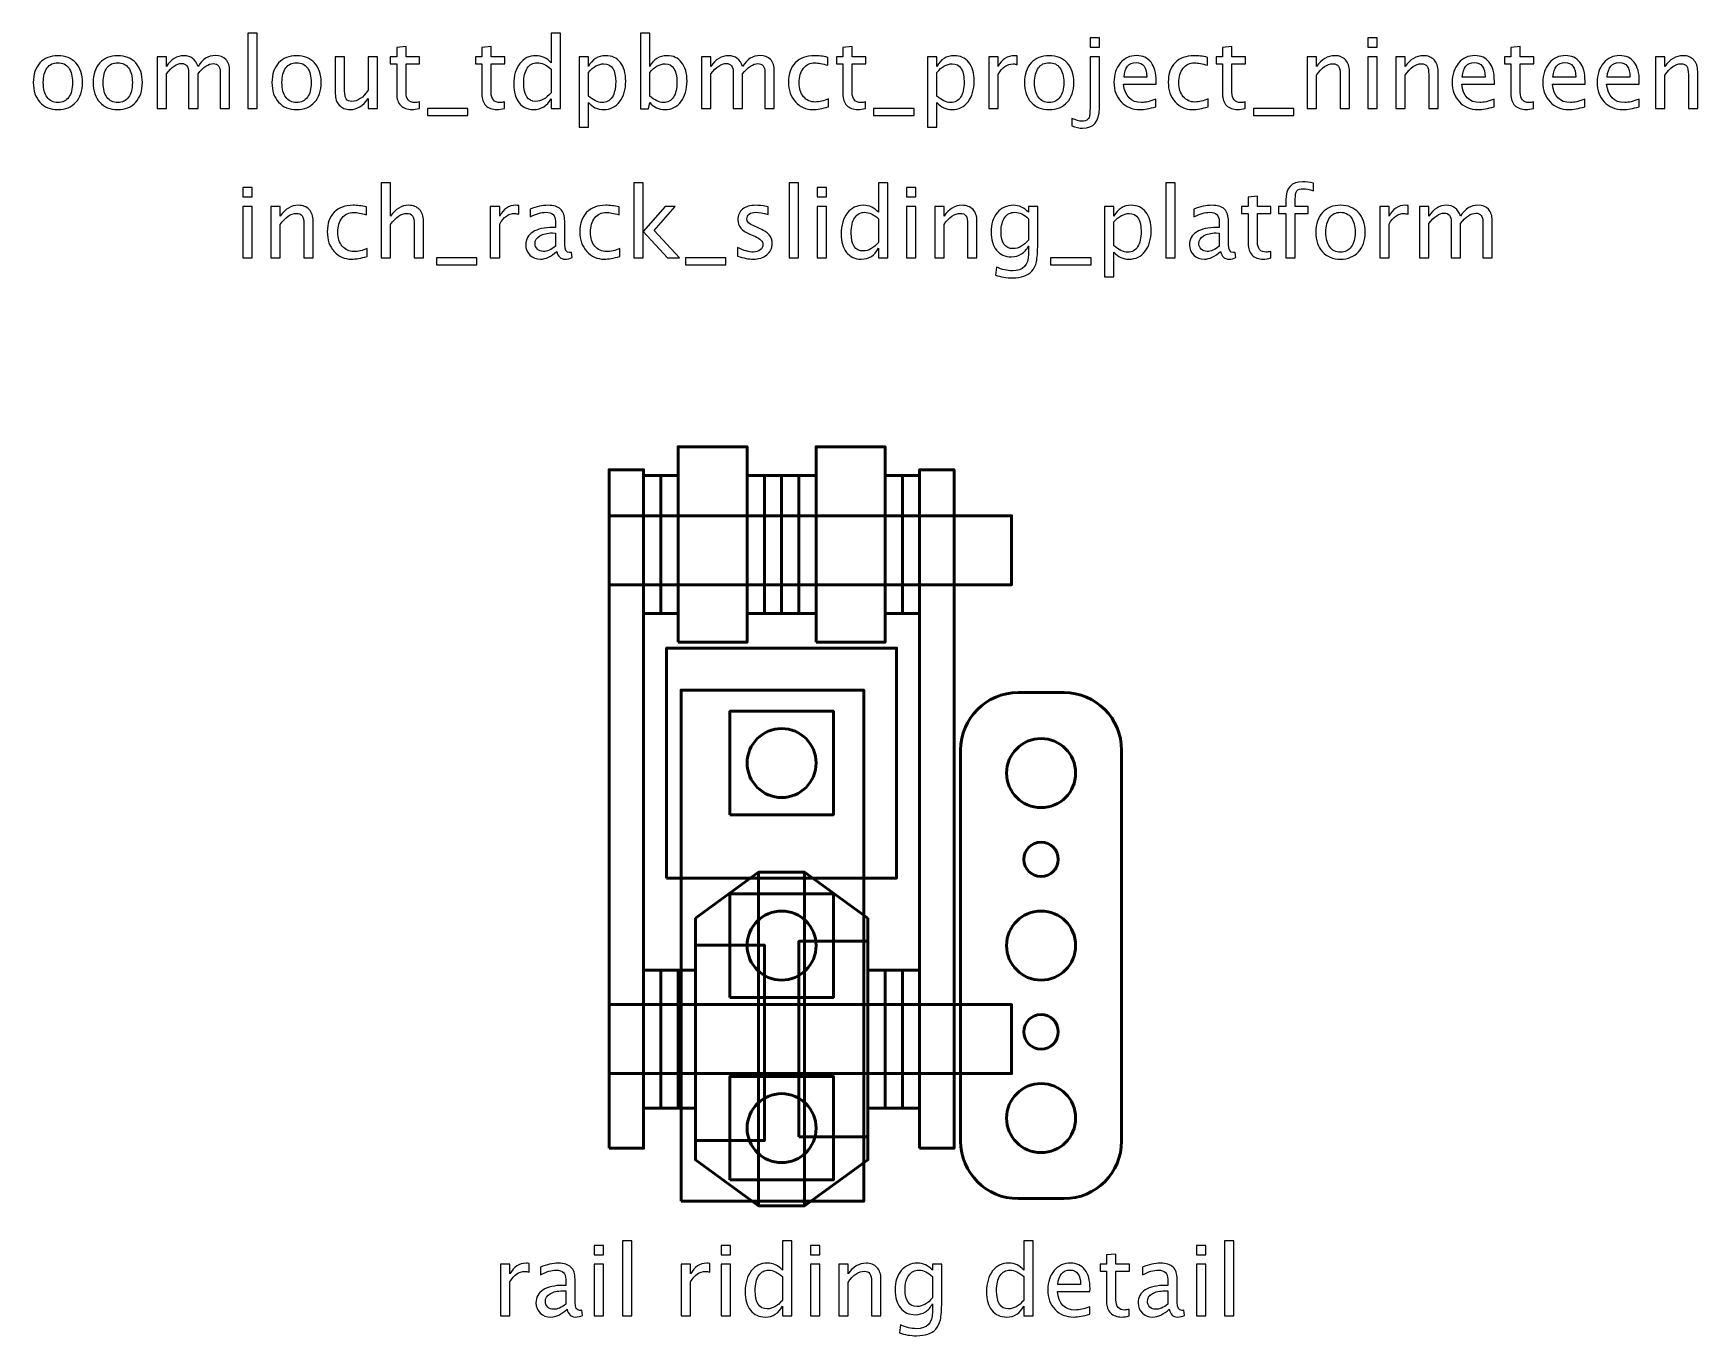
# Model space of a CAD drawing. Header units: centimetres. Extents: x -7.3 to 7.2, y -4.9 to 6.4.
import ezdxf

# ---------------------------------------------------------------- set-up
doc = ezdxf.new("R2010")
doc.units = ezdxf.units.CM
doc.header["$MEASUREMENT"] = 0
doc.layers.add('Layer 1', color=7, linetype='Continuous')

msp = doc.modelspace()

# ---------------------------------------------------------------- linework, layer by layer
at = {"layer": 'Layer 1', "color": 1, "lineweight": 53}
for points in [[(-1.65599, 1.1375), (-1.05599, 1.1375), (-1.05599, 2.8375), (-1.65599, 2.8375), (-1.65599, 1.1375)], [(-0.45599, 1.1375), (0.14401, 1.1375), (0.14401, 2.8375), (-0.45599, 2.8375), (-0.45599, 1.1375)], [(-1.50601, -3.19568), (-0.90601, -3.19568), (-0.90601, -1.49568), (-1.50601, -1.49568), (-1.50601, -3.19568)], [(-0.60601, -3.16262), (-0.00601, -3.16262), (-0.00601, -1.46262), (-0.60601, -1.46262), (-0.60601, -3.16262)]]:
    msp.add_lwpolyline(points, close=True, dxfattribs=at)
at = {"layer": 'Layer 1', "color": 30, "lineweight": 53}
for points in [[(-2.25599, -3.26249), (-1.95599, -3.26249), (-1.95599, 2.63751), (-2.25599, 2.63751), (-2.25599, -3.26249)], [(0.44401, -3.26249), (0.74401, -3.26249), (0.74401, 2.63751), (0.44401, 2.63751), (0.44401, -3.26249)]]:
    msp.add_lwpolyline(points, close=True, dxfattribs=at)
at = {"layer": 'Layer 1', "color": 202, "lineweight": 53}
for points in [[(-1.95599, 1.3875), (-1.80599, 1.3875), (-1.80599, 2.5875), (-1.95599, 2.5875), (-1.95599, 1.3875)], [(-1.80599, 1.3875), (-1.65599, 1.3875), (-1.65599, 2.5875), (-1.80599, 2.5875), (-1.80599, 1.3875)], [(-1.05599, 1.3875), (-0.90599, 1.3875), (-0.90599, 2.5875), (-1.05599, 2.5875), (-1.05599, 1.3875)], [(-0.90599, 1.3875), (-0.75599, 1.3875), (-0.75599, 2.5875), (-0.90599, 2.5875), (-0.90599, 1.3875)], [(-0.75599, 1.3875), (-0.60599, 1.3875), (-0.60599, 2.5875), (-0.75599, 2.5875), (-0.75599, 1.3875)], [(-0.60599, 1.3875), (-0.45599, 1.3875), (-0.45599, 2.5875), (-0.60599, 2.5875), (-0.60599, 1.3875)], [(0.14401, 1.3875), (0.29401, 1.3875), (0.29401, 2.5875), (0.14401, 2.5875), (0.14401, 1.3875)], [(0.29401, 1.3875), (0.44401, 1.3875), (0.44401, 2.5875), (0.29401, 2.5875), (0.29401, 1.3875)], [(-1.95599, -2.91249), (-1.80599, -2.91249), (-1.80599, -1.71249), (-1.95599, -1.71249), (-1.95599, -2.91249)], [(-1.80599, -2.91249), (-1.65599, -2.91249), (-1.65599, -1.71249), (-1.80599, -1.71249), (-1.80599, -2.91249)], [(-1.65599, -2.91249), (-1.50599, -2.91249), (-1.50599, -1.71249), (-1.65599, -1.71249), (-1.65599, -2.91249)], [(-0.00599, -2.91249), (0.14401, -2.91249), (0.14401, -1.71249), (-0.00599, -1.71249), (-0.00599, -2.91249)], [(0.14401, -2.91249), (0.29401, -2.91249), (0.29401, -1.71249), (0.14401, -1.71249), (0.14401, -2.91249)], [(0.29401, -2.91249), (0.44401, -2.91249), (0.44401, -1.71249), (0.29401, -1.71249), (0.29401, -2.91249)]]:
    msp.add_lwpolyline(points, close=True, dxfattribs=at)
at = {"layer": 'Layer 1', "color": 4, "lineweight": 53}
msp.add_lwpolyline([(-1.756, -0.9125), (0.244, -0.9125), (0.244, 1.0875), (-1.756, 1.0875), (-1.756, -0.9125)], close=True, dxfattribs=at)
at = {"layer": 'Layer 1', "lineweight": 53}
for points in [[(-1.63001, -3.7225), (-0.04251, -3.7225), (-0.04251, 0.7225), (-1.63001, 0.7225), (-1.63001, -3.7225)], [(-1.206, -0.3625), (-0.306, -0.3625), (-0.306, 0.5375), (-1.206, 0.5375), (-1.206, -0.3625)], [(-0.95601, -3.76262), (-0.55601, -3.76262), (-0.55601, -0.86262), (-0.95601, -0.86262), (-0.95601, -3.76262)], [(-1.206, -1.95), (-0.306, -1.95), (-0.306, -1.05), (-1.206, -1.05), (-1.206, -1.95)], [(-1.206, -3.5375), (-0.306, -3.5375), (-0.306, -2.6375), (-1.206, -2.6375), (-1.206, -3.5375)]]:
    msp.add_lwpolyline(points, close=True, dxfattribs=at)
for centre in [(-0.756, 0.0875), (-0.756, -1.5), (-0.756, -3.0875)]:
    msp.add_ellipse(centre, major_axis=(0, 0.3), ratio=1, dxfattribs=at)
at = {"layer": 'Layer 1', "color": 30, "lineweight": 53}
for centre, major_axis in [((1.50001, -0.00001), (0, 0.30001)), ((1.5, -0.75), (0, 0.15)), ((1.50001, -1.50001), (0, 0.30001)), ((1.5, -2.25), (0, 0.15)), ((1.50001, -3.00001), (0, 0.30001))]:
    msp.add_ellipse(centre, major_axis=major_axis, ratio=1, dxfattribs=at)
at = {"layer": 'Layer 1'}
for points, knots in [([(-5.39697, 5.78031), (-5.39697, 5.78031), (-5.39697, 6.43309), (-5.39697, 6.43309), (-5.39697, 6.43309), (-5.39697, 6.43309), (-5.31569, 6.43309), (-5.31569, 6.43309), (-5.31569, 6.43309), (-5.31569, 6.43309), (-5.31569, 5.78031), (-5.31569, 5.78031), (-5.31569, 5.78031), (-5.31569, 5.78031), (-5.39697, 5.78031), (-5.39697, 5.78031)], [0, 0, 0, 0, 0.2, 0.2, 0.2, 0.2, 0.4, 0.4, 0.4, 0.4, 0.6, 0.6, 0.6, 0.6, 1, 1, 1, 1]), ([(-2.76129, 5.78031), (-2.76129, 5.78031), (-2.76129, 5.86455), (-2.76129, 5.86455), (-2.76129, 5.86455), (-2.79445, 5.80162), (-2.8444, 5.77015), (-2.91115, 5.77015), (-2.91115, 5.77015), (-2.96533, 5.77015), (-3.00795, 5.78976), (-3.03899, 5.82913), (-3.03899, 5.82913), (-3.07004, 5.8685), (-3.08556, 5.92227), (-3.08556, 5.99043), (-3.08556, 5.99043), (-3.08556, 6.06493), (-3.06792, 6.1249), (-3.03278, 6.17034), (-3.03278, 6.17034), (-2.99751, 6.21564), (-2.95122, 6.23836), (-2.89379, 6.23836), (-2.89379, 6.23836), (-2.84059, 6.23836), (-2.79628, 6.21804), (-2.76129, 6.17726), (-2.76129, 6.17726), (-2.76129, 6.17726), (-2.76129, 6.43309), (-2.76129, 6.43309), (-2.76129, 6.43309), (-2.76129, 6.43309), (-2.68, 6.43309), (-2.68, 6.43309), (-2.68, 6.43309), (-2.68, 6.43309), (-2.68, 5.78031), (-2.68, 5.78031), (-2.68, 5.78031), (-2.68, 5.78031), (-2.76129, 5.78031), (-2.76129, 5.78031)], [0, 0, 0, 0, 0.08333333, 0.08333333, 0.08333333, 0.08333333, 0.16666667, 0.16666667, 0.16666667, 0.16666667, 0.25, 0.25, 0.25, 0.25, 0.33333333, 0.33333333, 0.33333333, 0.33333333, 0.41666667, 0.41666667, 0.41666667, 0.41666667, 0.5, 0.5, 0.5, 0.5, 0.58333333, 0.58333333, 0.58333333, 0.58333333, 0.66666667, 0.66666667, 0.66666667, 0.66666667, 0.75, 0.75, 0.75, 0.75, 0.83333333, 0.83333333, 0.83333333, 0.83333333, 1, 1, 1, 1]), ([(-1.98432, 5.77523), (-1.98432, 5.77523), (-1.98432, 6.43309), (-1.98432, 6.43309), (-1.98432, 6.43309), (-1.98432, 6.43309), (-1.90304, 6.43309), (-1.90304, 6.43309), (-1.90304, 6.43309), (-1.90304, 6.43309), (-1.90304, 6.14424), (-1.90304, 6.14424), (-1.90304, 6.14424), (-1.86974, 6.20703), (-1.81964, 6.23836), (-1.7529, 6.23836), (-1.7529, 6.23836), (-1.69885, 6.23836), (-1.65638, 6.21874), (-1.62533, 6.17937), (-1.62533, 6.17937), (-1.59429, 6.14), (-1.57876, 6.08624), (-1.57876, 6.01808), (-1.57876, 6.01808), (-1.57876, 5.94386), (-1.5964, 5.88389), (-1.63154, 5.83845), (-1.63154, 5.83845), (-1.66668, 5.79287), (-1.71296, 5.77015), (-1.77025, 5.77015), (-1.77025, 5.77015), (-1.82345, 5.77015), (-1.86776, 5.79047), (-1.90304, 5.83125), (-1.90304, 5.83125), (-1.90304, 5.83125), (-1.91292, 5.77523), (-1.91292, 5.77523), (-1.91292, 5.77523), (-1.91292, 5.77523), (-1.98432, 5.77523), (-1.98432, 5.77523)], [0, 0, 0, 0, 0.08333333, 0.08333333, 0.08333333, 0.08333333, 0.16666667, 0.16666667, 0.16666667, 0.16666667, 0.25, 0.25, 0.25, 0.25, 0.33333333, 0.33333333, 0.33333333, 0.33333333, 0.41666667, 0.41666667, 0.41666667, 0.41666667, 0.5, 0.5, 0.5, 0.5, 0.58333333, 0.58333333, 0.58333333, 0.58333333, 0.66666667, 0.66666667, 0.66666667, 0.66666667, 0.75, 0.75, 0.75, 0.75, 0.83333333, 0.83333333, 0.83333333, 0.83333333, 1, 1, 1, 1]), ([(1.92562, 6.31117), (1.92562, 6.31117), (1.92562, 6.39245), (1.92562, 6.39245), (1.92562, 6.39245), (1.92562, 6.39245), (2.0069, 6.39245), (2.0069, 6.39245), (2.0069, 6.39245), (2.0069, 6.39245), (2.0069, 6.31117), (2.0069, 6.31117), (2.0069, 6.31117), (2.0069, 6.31117), (1.92562, 6.31117), (1.92562, 6.31117)], [0, 0, 0, 0, 0.2, 0.2, 0.2, 0.2, 0.4, 0.4, 0.4, 0.4, 0.6, 0.6, 0.6, 0.6, 1, 1, 1, 1]), ([(4.34047, 6.31117), (4.34047, 6.31117), (4.34047, 6.39245), (4.34047, 6.39245), (4.34047, 6.39245), (4.34047, 6.39245), (4.42175, 6.39245), (4.42175, 6.39245), (4.42175, 6.39245), (4.42175, 6.39245), (4.42175, 6.31117), (4.42175, 6.31117), (4.42175, 6.31117), (4.42175, 6.31117), (4.34047, 6.31117), (4.34047, 6.31117)], [0, 0, 0, 0, 0.2, 0.2, 0.2, 0.2, 0.4, 0.4, 0.4, 0.4, 0.6, 0.6, 0.6, 0.6, 1, 1, 1, 1]), ([(-7.04911, 5.77015), (-7.11501, 5.77015), (-7.16722, 5.79118), (-7.20561, 5.83323), (-7.20561, 5.83323), (-7.24413, 5.87528), (-7.26332, 5.93243), (-7.26332, 6.00454), (-7.26332, 6.00454), (-7.26332, 6.0765), (-7.24413, 6.13351), (-7.20561, 6.17542), (-7.20561, 6.17542), (-7.16722, 6.21733), (-7.11501, 6.23836), (-7.04911, 6.23836), (-7.04911, 6.23836), (-6.98321, 6.23836), (-6.931, 6.21733), (-6.89262, 6.17542), (-6.89262, 6.17542), (-6.8541, 6.13351), (-6.8349, 6.0765), (-6.8349, 6.00454), (-6.8349, 6.00454), (-6.8349, 5.93243), (-6.8541, 5.87528), (-6.89262, 5.83323), (-6.89262, 5.83323), (-6.931, 5.79118), (-6.98321, 5.77015), (-7.04911, 5.77015)], [0, 0, 0, 0, 0.11111111, 0.11111111, 0.11111111, 0.11111111, 0.22222222, 0.22222222, 0.22222222, 0.22222222, 0.33333333, 0.33333333, 0.33333333, 0.33333333, 0.44444444, 0.44444444, 0.44444444, 0.44444444, 0.55555556, 0.55555556, 0.55555556, 0.55555556, 0.66666667, 0.66666667, 0.66666667, 0.66666667, 0.77777778, 0.77777778, 0.77777778, 0.77777778, 1, 1, 1, 1]), ([(-6.52897, 5.77015), (-6.59487, 5.77015), (-6.64708, 5.79118), (-6.68547, 5.83323), (-6.68547, 5.83323), (-6.72399, 5.87528), (-6.74318, 5.93243), (-6.74318, 6.00454), (-6.74318, 6.00454), (-6.74318, 6.0765), (-6.72399, 6.13351), (-6.68547, 6.17542), (-6.68547, 6.17542), (-6.64708, 6.21733), (-6.59487, 6.23836), (-6.52897, 6.23836), (-6.52897, 6.23836), (-6.46307, 6.23836), (-6.41086, 6.21733), (-6.37248, 6.17542), (-6.37248, 6.17542), (-6.33396, 6.13351), (-6.31476, 6.0765), (-6.31476, 6.00454), (-6.31476, 6.00454), (-6.31476, 5.93243), (-6.33396, 5.87528), (-6.37248, 5.83323), (-6.37248, 5.83323), (-6.41086, 5.79118), (-6.46307, 5.77015), (-6.52897, 5.77015)], [0, 0, 0, 0, 0.11111111, 0.11111111, 0.11111111, 0.11111111, 0.22222222, 0.22222222, 0.22222222, 0.22222222, 0.33333333, 0.33333333, 0.33333333, 0.33333333, 0.44444444, 0.44444444, 0.44444444, 0.44444444, 0.55555556, 0.55555556, 0.55555556, 0.55555556, 0.66666667, 0.66666667, 0.66666667, 0.66666667, 0.77777778, 0.77777778, 0.77777778, 0.77777778, 1, 1, 1, 1]), ([(-6.18748, 5.78031), (-6.18748, 5.78031), (-6.18748, 6.22905), (-6.18748, 6.22905), (-6.18748, 6.22905), (-6.18748, 6.22905), (-6.1062, 6.22905), (-6.1062, 6.22905), (-6.1062, 6.22905), (-6.1062, 6.22905), (-6.1062, 6.14424), (-6.1062, 6.14424), (-6.1062, 6.14424), (-6.06655, 6.20703), (-6.01575, 6.23836), (-5.95352, 6.23836), (-5.95352, 6.23836), (-5.89354, 6.23836), (-5.85276, 6.20703), (-5.83103, 6.14424), (-5.83103, 6.14424), (-5.79251, 6.2076), (-5.74227, 6.23921), (-5.68061, 6.23921), (-5.68061, 6.23921), (-5.64124, 6.23921), (-5.61062, 6.22763), (-5.58874, 6.20435), (-5.58874, 6.20435), (-5.56687, 6.18107), (-5.55586, 6.14847), (-5.55586, 6.10656), (-5.55586, 6.10656), (-5.55586, 6.10656), (-5.55586, 5.78031), (-5.55586, 5.78031), (-5.55586, 5.78031), (-5.55586, 5.78031), (-5.63714, 5.78031), (-5.63714, 5.78031), (-5.63714, 5.78031), (-5.63714, 5.78031), (-5.63714, 6.09315), (-5.63714, 6.09315), (-5.63714, 6.09315), (-5.63714, 6.14424), (-5.65746, 6.16978), (-5.6981, 6.16978), (-5.6981, 6.16978), (-5.7403, 6.16978), (-5.78461, 6.14), (-5.83103, 6.08031), (-5.83103, 6.08031), (-5.83103, 6.08031), (-5.83103, 5.78031), (-5.83103, 5.78031), (-5.83103, 5.78031), (-5.83103, 5.78031), (-5.91231, 5.78031), (-5.91231, 5.78031), (-5.91231, 5.78031), (-5.91231, 5.78031), (-5.91231, 6.09344), (-5.91231, 6.09344), (-5.91231, 6.09344), (-5.91231, 6.14494), (-5.93291, 6.17062), (-5.97426, 6.17062), (-5.97426, 6.17062), (-6.01532, 6.17062), (-6.05935, 6.14071), (-6.1062, 6.08074), (-6.1062, 6.08074), (-6.1062, 6.08074), (-6.1062, 5.78031), (-6.1062, 5.78031), (-6.1062, 5.78031), (-6.1062, 5.78031), (-6.18748, 5.78031), (-6.18748, 5.78031)], [0, 0, 0, 0, 0.04761905, 0.04761905, 0.04761905, 0.04761905, 0.0952381, 0.0952381, 0.0952381, 0.0952381, 0.14285714, 0.14285714, 0.14285714, 0.14285714, 0.19047619, 0.19047619, 0.19047619, 0.19047619, 0.23809524, 0.23809524, 0.23809524, 0.23809524, 0.28571429, 0.28571429, 0.28571429, 0.28571429, 0.33333333, 0.33333333, 0.33333333, 0.33333333, 0.38095238, 0.38095238, 0.38095238, 0.38095238, 0.42857143, 0.42857143, 0.42857143, 0.42857143, 0.47619048, 0.47619048, 0.47619048, 0.47619048, 0.52380952, 0.52380952, 0.52380952, 0.52380952, 0.57142857, 0.57142857, 0.57142857, 0.57142857, 0.61904762, 0.61904762, 0.61904762, 0.61904762, 0.66666667, 0.66666667, 0.66666667, 0.66666667, 0.71428571, 0.71428571, 0.71428571, 0.71428571, 0.76190476, 0.76190476, 0.76190476, 0.76190476, 0.80952381, 0.80952381, 0.80952381, 0.80952381, 0.85714286, 0.85714286, 0.85714286, 0.85714286, 0.9047619, 0.9047619, 0.9047619, 0.9047619, 1, 1, 1, 1]), ([(-4.97363, 5.77015), (-5.03953, 5.77015), (-5.09174, 5.79118), (-5.13013, 5.83323), (-5.13013, 5.83323), (-5.16865, 5.87528), (-5.18784, 5.93243), (-5.18784, 6.00454), (-5.18784, 6.00454), (-5.18784, 6.0765), (-5.16865, 6.13351), (-5.13013, 6.17542), (-5.13013, 6.17542), (-5.09174, 6.21733), (-5.03953, 6.23836), (-4.97363, 6.23836), (-4.97363, 6.23836), (-4.90773, 6.23836), (-4.85552, 6.21733), (-4.81714, 6.17542), (-4.81714, 6.17542), (-4.77862, 6.13351), (-4.75942, 6.0765), (-4.75942, 6.00454), (-4.75942, 6.00454), (-4.75942, 5.93243), (-4.77862, 5.87528), (-4.81714, 5.83323), (-4.81714, 5.83323), (-4.85552, 5.79118), (-4.90773, 5.77015), (-4.97363, 5.77015)], [0, 0, 0, 0, 0.11111111, 0.11111111, 0.11111111, 0.11111111, 0.22222222, 0.22222222, 0.22222222, 0.22222222, 0.33333333, 0.33333333, 0.33333333, 0.33333333, 0.44444444, 0.44444444, 0.44444444, 0.44444444, 0.55555556, 0.55555556, 0.55555556, 0.55555556, 0.66666667, 0.66666667, 0.66666667, 0.66666667, 0.77777778, 0.77777778, 0.77777778, 0.77777778, 1, 1, 1, 1]), ([(-4.35105, 5.78031), (-4.35105, 5.78031), (-4.35105, 5.86469), (-4.35105, 5.86469), (-4.35105, 5.86469), (-4.39437, 5.80162), (-4.447, 5.77015), (-4.50881, 5.77015), (-4.50881, 5.77015), (-4.54804, 5.77015), (-4.57922, 5.78243), (-4.60237, 5.80712), (-4.60237, 5.80712), (-4.62565, 5.83182), (-4.63722, 5.86498), (-4.63722, 5.90689), (-4.63722, 5.90689), (-4.63722, 5.90689), (-4.63722, 6.22905), (-4.63722, 6.22905), (-4.63722, 6.22905), (-4.63722, 6.22905), (-4.55594, 6.22905), (-4.55594, 6.22905), (-4.55594, 6.22905), (-4.55594, 6.22905), (-4.55594, 5.93342), (-4.55594, 5.93342), (-4.55594, 5.93342), (-4.55594, 5.89969), (-4.551, 5.87584), (-4.54126, 5.86173), (-4.54126, 5.86173), (-4.53139, 5.84748), (-4.51502, 5.84042), (-4.49202, 5.84042), (-4.49202, 5.84042), (-4.44234, 5.84042), (-4.39521, 5.87302), (-4.35105, 5.93836), (-4.35105, 5.93836), (-4.35105, 5.93836), (-4.35105, 6.22905), (-4.35105, 6.22905), (-4.35105, 6.22905), (-4.35105, 6.22905), (-4.26976, 6.22905), (-4.26976, 6.22905), (-4.26976, 6.22905), (-4.26976, 6.22905), (-4.26976, 5.78031), (-4.26976, 5.78031), (-4.26976, 5.78031), (-4.26976, 5.78031), (-4.35105, 5.78031), (-4.35105, 5.78031)], [0, 0, 0, 0, 0.06666667, 0.06666667, 0.06666667, 0.06666667, 0.13333333, 0.13333333, 0.13333333, 0.13333333, 0.2, 0.2, 0.2, 0.2, 0.26666667, 0.26666667, 0.26666667, 0.26666667, 0.33333333, 0.33333333, 0.33333333, 0.33333333, 0.4, 0.4, 0.4, 0.4, 0.46666667, 0.46666667, 0.46666667, 0.46666667, 0.53333333, 0.53333333, 0.53333333, 0.53333333, 0.6, 0.6, 0.6, 0.6, 0.66666667, 0.66666667, 0.66666667, 0.66666667, 0.73333333, 0.73333333, 0.73333333, 0.73333333, 0.8, 0.8, 0.8, 0.8, 0.86666667, 0.86666667, 0.86666667, 0.86666667, 1, 1, 1, 1]), ([(-3.90598, 5.78045), (-3.9311, 5.77354), (-3.95297, 5.77015), (-3.97145, 5.77015), (-3.97145, 5.77015), (-4.01294, 5.77015), (-4.04526, 5.782), (-4.0684, 5.80571), (-4.0684, 5.80571), (-4.09168, 5.82942), (-4.10325, 5.8623), (-4.10325, 5.90449), (-4.10325, 5.90449), (-4.10325, 5.90449), (-4.10325, 6.16808), (-4.10325, 6.16808), (-4.10325, 6.16808), (-4.10325, 6.16808), (-4.15942, 6.16808), (-4.15942, 6.16808), (-4.15942, 6.16808), (-4.15942, 6.16808), (-4.15942, 6.22905), (-4.15942, 6.22905), (-4.15942, 6.22905), (-4.15942, 6.22905), (-4.10325, 6.22905), (-4.10325, 6.22905), (-4.10325, 6.22905), (-4.10325, 6.22905), (-4.10325, 6.31018), (-4.10325, 6.31018), (-4.10325, 6.31018), (-4.10325, 6.31018), (-4.02197, 6.31795), (-4.02197, 6.31795), (-4.02197, 6.31795), (-4.02197, 6.31795), (-4.02197, 6.22905), (-4.02197, 6.22905), (-4.02197, 6.22905), (-4.02197, 6.22905), (-3.90429, 6.22905), (-3.90429, 6.22905), (-3.90429, 6.22905), (-3.90429, 6.22905), (-3.90429, 6.16808), (-3.90429, 6.16808), (-3.90429, 6.16808), (-3.90429, 6.16808), (-4.02197, 6.16808), (-4.02197, 6.16808), (-4.02197, 6.16808), (-4.02197, 6.16808), (-4.02197, 5.91916), (-4.02197, 5.91916), (-4.02197, 5.91916), (-4.02197, 5.86046), (-3.99643, 5.83111), (-3.94549, 5.83111), (-3.94549, 5.83111), (-3.93462, 5.83111), (-3.9215, 5.83294), (-3.90598, 5.83647), (-3.90598, 5.83647), (-3.90598, 5.83647), (-3.90598, 5.78045), (-3.90598, 5.78045)], [0, 0, 0, 0, 0.05555556, 0.05555556, 0.05555556, 0.05555556, 0.11111111, 0.11111111, 0.11111111, 0.11111111, 0.16666667, 0.16666667, 0.16666667, 0.16666667, 0.22222222, 0.22222222, 0.22222222, 0.22222222, 0.27777778, 0.27777778, 0.27777778, 0.27777778, 0.33333333, 0.33333333, 0.33333333, 0.33333333, 0.38888889, 0.38888889, 0.38888889, 0.38888889, 0.44444444, 0.44444444, 0.44444444, 0.44444444, 0.5, 0.5, 0.5, 0.5, 0.55555556, 0.55555556, 0.55555556, 0.55555556, 0.61111111, 0.61111111, 0.61111111, 0.61111111, 0.66666667, 0.66666667, 0.66666667, 0.66666667, 0.72222222, 0.72222222, 0.72222222, 0.72222222, 0.77777778, 0.77777778, 0.77777778, 0.77777778, 0.83333333, 0.83333333, 0.83333333, 0.83333333, 0.88888889, 0.88888889, 0.88888889, 0.88888889, 1, 1, 1, 1]), ([(-3.16599, 5.78045), (-3.19111, 5.77354), (-3.21298, 5.77015), (-3.23146, 5.77015), (-3.23146, 5.77015), (-3.27295, 5.77015), (-3.30527, 5.782), (-3.32841, 5.80571), (-3.32841, 5.80571), (-3.35169, 5.82942), (-3.36326, 5.8623), (-3.36326, 5.90449), (-3.36326, 5.90449), (-3.36326, 5.90449), (-3.36326, 6.16808), (-3.36326, 6.16808), (-3.36326, 6.16808), (-3.36326, 6.16808), (-3.41943, 6.16808), (-3.41943, 6.16808), (-3.41943, 6.16808), (-3.41943, 6.16808), (-3.41943, 6.22905), (-3.41943, 6.22905), (-3.41943, 6.22905), (-3.41943, 6.22905), (-3.36326, 6.22905), (-3.36326, 6.22905), (-3.36326, 6.22905), (-3.36326, 6.22905), (-3.36326, 6.31018), (-3.36326, 6.31018), (-3.36326, 6.31018), (-3.36326, 6.31018), (-3.28198, 6.31795), (-3.28198, 6.31795), (-3.28198, 6.31795), (-3.28198, 6.31795), (-3.28198, 6.22905), (-3.28198, 6.22905), (-3.28198, 6.22905), (-3.28198, 6.22905), (-3.1643, 6.22905), (-3.1643, 6.22905), (-3.1643, 6.22905), (-3.1643, 6.22905), (-3.1643, 6.16808), (-3.1643, 6.16808), (-3.1643, 6.16808), (-3.1643, 6.16808), (-3.28198, 6.16808), (-3.28198, 6.16808), (-3.28198, 6.16808), (-3.28198, 6.16808), (-3.28198, 5.91916), (-3.28198, 5.91916), (-3.28198, 5.91916), (-3.28198, 5.86046), (-3.25644, 5.83111), (-3.2055, 5.83111), (-3.2055, 5.83111), (-3.19463, 5.83111), (-3.18151, 5.83294), (-3.16599, 5.83647), (-3.16599, 5.83647), (-3.16599, 5.83647), (-3.16599, 5.78045), (-3.16599, 5.78045)], [0, 0, 0, 0, 0.05555556, 0.05555556, 0.05555556, 0.05555556, 0.11111111, 0.11111111, 0.11111111, 0.11111111, 0.16666667, 0.16666667, 0.16666667, 0.16666667, 0.22222222, 0.22222222, 0.22222222, 0.22222222, 0.27777778, 0.27777778, 0.27777778, 0.27777778, 0.33333333, 0.33333333, 0.33333333, 0.33333333, 0.38888889, 0.38888889, 0.38888889, 0.38888889, 0.44444444, 0.44444444, 0.44444444, 0.44444444, 0.5, 0.5, 0.5, 0.5, 0.55555556, 0.55555556, 0.55555556, 0.55555556, 0.61111111, 0.61111111, 0.61111111, 0.61111111, 0.66666667, 0.66666667, 0.66666667, 0.66666667, 0.72222222, 0.72222222, 0.72222222, 0.72222222, 0.77777778, 0.77777778, 0.77777778, 0.77777778, 0.83333333, 0.83333333, 0.83333333, 0.83333333, 0.88888889, 0.88888889, 0.88888889, 0.88888889, 1, 1, 1, 1]), ([(-2.51716, 5.6169), (-2.51716, 5.6169), (-2.51716, 6.22905), (-2.51716, 6.22905), (-2.51716, 6.22905), (-2.51716, 6.22905), (-2.43588, 6.22905), (-2.43588, 6.22905), (-2.43588, 6.22905), (-2.43588, 6.22905), (-2.43588, 6.14424), (-2.43588, 6.14424), (-2.43588, 6.14424), (-2.40258, 6.20703), (-2.35248, 6.23836), (-2.28574, 6.23836), (-2.28574, 6.23836), (-2.23169, 6.23836), (-2.18922, 6.21874), (-2.15817, 6.17937), (-2.15817, 6.17937), (-2.12713, 6.14), (-2.1116, 6.08624), (-2.1116, 6.01808), (-2.1116, 6.01808), (-2.1116, 5.94386), (-2.12924, 5.88389), (-2.16438, 5.83845), (-2.16438, 5.83845), (-2.19952, 5.79287), (-2.2458, 5.77015), (-2.30309, 5.77015), (-2.30309, 5.77015), (-2.35629, 5.77015), (-2.4006, 5.79047), (-2.43588, 5.83125), (-2.43588, 5.83125), (-2.43588, 5.83125), (-2.43588, 5.6169), (-2.43588, 5.6169), (-2.43588, 5.6169), (-2.43588, 5.6169), (-2.51716, 5.6169), (-2.51716, 5.6169)], [0, 0, 0, 0, 0.08333333, 0.08333333, 0.08333333, 0.08333333, 0.16666667, 0.16666667, 0.16666667, 0.16666667, 0.25, 0.25, 0.25, 0.25, 0.33333333, 0.33333333, 0.33333333, 0.33333333, 0.41666667, 0.41666667, 0.41666667, 0.41666667, 0.5, 0.5, 0.5, 0.5, 0.58333333, 0.58333333, 0.58333333, 0.58333333, 0.66666667, 0.66666667, 0.66666667, 0.66666667, 0.75, 0.75, 0.75, 0.75, 0.83333333, 0.83333333, 0.83333333, 0.83333333, 1, 1, 1, 1]), ([(-1.45148, 5.78031), (-1.45148, 5.78031), (-1.45148, 6.22905), (-1.45148, 6.22905), (-1.45148, 6.22905), (-1.45148, 6.22905), (-1.3702, 6.22905), (-1.3702, 6.22905), (-1.3702, 6.22905), (-1.3702, 6.22905), (-1.3702, 6.14424), (-1.3702, 6.14424), (-1.3702, 6.14424), (-1.33055, 6.20703), (-1.27975, 6.23836), (-1.21752, 6.23836), (-1.21752, 6.23836), (-1.15754, 6.23836), (-1.11676, 6.20703), (-1.09503, 6.14424), (-1.09503, 6.14424), (-1.05651, 6.2076), (-1.00627, 6.23921), (-0.94461, 6.23921), (-0.94461, 6.23921), (-0.90524, 6.23921), (-0.87462, 6.22763), (-0.85274, 6.20435), (-0.85274, 6.20435), (-0.83087, 6.18107), (-0.81986, 6.14847), (-0.81986, 6.10656), (-0.81986, 6.10656), (-0.81986, 6.10656), (-0.81986, 5.78031), (-0.81986, 5.78031), (-0.81986, 5.78031), (-0.81986, 5.78031), (-0.90114, 5.78031), (-0.90114, 5.78031), (-0.90114, 5.78031), (-0.90114, 5.78031), (-0.90114, 6.09315), (-0.90114, 6.09315), (-0.90114, 6.09315), (-0.90114, 6.14424), (-0.92146, 6.16978), (-0.9621, 6.16978), (-0.9621, 6.16978), (-1.0043, 6.16978), (-1.04861, 6.14), (-1.09503, 6.08031), (-1.09503, 6.08031), (-1.09503, 6.08031), (-1.09503, 5.78031), (-1.09503, 5.78031), (-1.09503, 5.78031), (-1.09503, 5.78031), (-1.17631, 5.78031), (-1.17631, 5.78031), (-1.17631, 5.78031), (-1.17631, 5.78031), (-1.17631, 6.09344), (-1.17631, 6.09344), (-1.17631, 6.09344), (-1.17631, 6.14494), (-1.19691, 6.17062), (-1.23826, 6.17062), (-1.23826, 6.17062), (-1.27932, 6.17062), (-1.32335, 6.14071), (-1.3702, 6.08074), (-1.3702, 6.08074), (-1.3702, 6.08074), (-1.3702, 5.78031), (-1.3702, 5.78031), (-1.3702, 5.78031), (-1.3702, 5.78031), (-1.45148, 5.78031), (-1.45148, 5.78031)], [0, 0, 0, 0, 0.04761905, 0.04761905, 0.04761905, 0.04761905, 0.0952381, 0.0952381, 0.0952381, 0.0952381, 0.14285714, 0.14285714, 0.14285714, 0.14285714, 0.19047619, 0.19047619, 0.19047619, 0.19047619, 0.23809524, 0.23809524, 0.23809524, 0.23809524, 0.28571429, 0.28571429, 0.28571429, 0.28571429, 0.33333333, 0.33333333, 0.33333333, 0.33333333, 0.38095238, 0.38095238, 0.38095238, 0.38095238, 0.42857143, 0.42857143, 0.42857143, 0.42857143, 0.47619048, 0.47619048, 0.47619048, 0.47619048, 0.52380952, 0.52380952, 0.52380952, 0.52380952, 0.57142857, 0.57142857, 0.57142857, 0.57142857, 0.61904762, 0.61904762, 0.61904762, 0.61904762, 0.66666667, 0.66666667, 0.66666667, 0.66666667, 0.71428571, 0.71428571, 0.71428571, 0.71428571, 0.76190476, 0.76190476, 0.76190476, 0.76190476, 0.80952381, 0.80952381, 0.80952381, 0.80952381, 0.85714286, 0.85714286, 0.85714286, 0.85714286, 0.9047619, 0.9047619, 0.9047619, 0.9047619, 1, 1, 1, 1]), ([(-0.3494, 5.79386), (-0.40203, 5.77805), (-0.44747, 5.77015), (-0.48571, 5.77015), (-0.48571, 5.77015), (-0.54639, 5.77015), (-0.59662, 5.79259), (-0.63656, 5.83732), (-0.63656, 5.83732), (-0.67649, 5.88219), (-0.69653, 5.93878), (-0.69653, 6.00694), (-0.69653, 6.00694), (-0.69653, 6.07975), (-0.67677, 6.13662), (-0.63726, 6.17726), (-0.63726, 6.17726), (-0.59775, 6.21804), (-0.54258, 6.23836), (-0.47174, 6.23836), (-0.47174, 6.23836), (-0.43688, 6.23836), (-0.39766, 6.23356), (-0.35448, 6.22397), (-0.35448, 6.22397), (-0.35448, 6.22397), (-0.35448, 6.15538), (-0.35448, 6.15538), (-0.35448, 6.15538), (-0.40034, 6.16893), (-0.43773, 6.1757), (-0.46652, 6.1757), (-0.46652, 6.1757), (-0.50829, 6.1757), (-0.54173, 6.16004), (-0.56671, 6.12886), (-0.56671, 6.12886), (-0.59168, 6.09767), (-0.60424, 6.05604), (-0.60424, 6.00411), (-0.60424, 6.00411), (-0.60424, 5.95374), (-0.59126, 5.9131), (-0.56544, 5.88191), (-0.56544, 5.88191), (-0.53961, 5.85087), (-0.50589, 5.83534), (-0.46398, 5.83534), (-0.46398, 5.83534), (-0.42687, 5.83534), (-0.38877, 5.84494), (-0.3494, 5.86413), (-0.3494, 5.86413), (-0.3494, 5.86413), (-0.3494, 5.79386), (-0.3494, 5.79386)], [0, 0, 0, 0, 0.06666667, 0.06666667, 0.06666667, 0.06666667, 0.13333333, 0.13333333, 0.13333333, 0.13333333, 0.2, 0.2, 0.2, 0.2, 0.26666667, 0.26666667, 0.26666667, 0.26666667, 0.33333333, 0.33333333, 0.33333333, 0.33333333, 0.4, 0.4, 0.4, 0.4, 0.46666667, 0.46666667, 0.46666667, 0.46666667, 0.53333333, 0.53333333, 0.53333333, 0.53333333, 0.6, 0.6, 0.6, 0.6, 0.66666667, 0.66666667, 0.66666667, 0.66666667, 0.73333333, 0.73333333, 0.73333333, 0.73333333, 0.8, 0.8, 0.8, 0.8, 0.86666667, 0.86666667, 0.86666667, 0.86666667, 1, 1, 1, 1]), ([(-0.02667, 5.78045), (-0.05179, 5.77354), (-0.07366, 5.77015), (-0.09214, 5.77015), (-0.09214, 5.77015), (-0.13363, 5.77015), (-0.16595, 5.782), (-0.18909, 5.80571), (-0.18909, 5.80571), (-0.21237, 5.82942), (-0.22394, 5.8623), (-0.22394, 5.90449), (-0.22394, 5.90449), (-0.22394, 5.90449), (-0.22394, 6.16808), (-0.22394, 6.16808), (-0.22394, 6.16808), (-0.22394, 6.16808), (-0.28011, 6.16808), (-0.28011, 6.16808), (-0.28011, 6.16808), (-0.28011, 6.16808), (-0.28011, 6.22905), (-0.28011, 6.22905), (-0.28011, 6.22905), (-0.28011, 6.22905), (-0.22394, 6.22905), (-0.22394, 6.22905), (-0.22394, 6.22905), (-0.22394, 6.22905), (-0.22394, 6.31018), (-0.22394, 6.31018), (-0.22394, 6.31018), (-0.22394, 6.31018), (-0.14266, 6.31795), (-0.14266, 6.31795), (-0.14266, 6.31795), (-0.14266, 6.31795), (-0.14266, 6.22905), (-0.14266, 6.22905), (-0.14266, 6.22905), (-0.14266, 6.22905), (-0.02498, 6.22905), (-0.02498, 6.22905), (-0.02498, 6.22905), (-0.02498, 6.22905), (-0.02498, 6.16808), (-0.02498, 6.16808), (-0.02498, 6.16808), (-0.02498, 6.16808), (-0.14266, 6.16808), (-0.14266, 6.16808), (-0.14266, 6.16808), (-0.14266, 6.16808), (-0.14266, 5.91916), (-0.14266, 5.91916), (-0.14266, 5.91916), (-0.14266, 5.86046), (-0.11712, 5.83111), (-0.06618, 5.83111), (-0.06618, 5.83111), (-0.05531, 5.83111), (-0.04219, 5.83294), (-0.02667, 5.83647), (-0.02667, 5.83647), (-0.02667, 5.83647), (-0.02667, 5.78045), (-0.02667, 5.78045)], [0, 0, 0, 0, 0.05555556, 0.05555556, 0.05555556, 0.05555556, 0.11111111, 0.11111111, 0.11111111, 0.11111111, 0.16666667, 0.16666667, 0.16666667, 0.16666667, 0.22222222, 0.22222222, 0.22222222, 0.22222222, 0.27777778, 0.27777778, 0.27777778, 0.27777778, 0.33333333, 0.33333333, 0.33333333, 0.33333333, 0.38888889, 0.38888889, 0.38888889, 0.38888889, 0.44444444, 0.44444444, 0.44444444, 0.44444444, 0.5, 0.5, 0.5, 0.5, 0.55555556, 0.55555556, 0.55555556, 0.55555556, 0.61111111, 0.61111111, 0.61111111, 0.61111111, 0.66666667, 0.66666667, 0.66666667, 0.66666667, 0.72222222, 0.72222222, 0.72222222, 0.72222222, 0.77777778, 0.77777778, 0.77777778, 0.77777778, 0.83333333, 0.83333333, 0.83333333, 0.83333333, 0.88888889, 0.88888889, 0.88888889, 0.88888889, 1, 1, 1, 1]), ([(0.51266, 5.6169), (0.51266, 5.6169), (0.51266, 6.22905), (0.51266, 6.22905), (0.51266, 6.22905), (0.51266, 6.22905), (0.59394, 6.22905), (0.59394, 6.22905), (0.59394, 6.22905), (0.59394, 6.22905), (0.59394, 6.14424), (0.59394, 6.14424), (0.59394, 6.14424), (0.62724, 6.20703), (0.67734, 6.23836), (0.74408, 6.23836), (0.74408, 6.23836), (0.79813, 6.23836), (0.8406, 6.21874), (0.87165, 6.17937), (0.87165, 6.17937), (0.90269, 6.14), (0.91822, 6.08624), (0.91822, 6.01808), (0.91822, 6.01808), (0.91822, 5.94386), (0.90058, 5.88389), (0.86544, 5.83845), (0.86544, 5.83845), (0.8303, 5.79287), (0.78402, 5.77015), (0.72673, 5.77015), (0.72673, 5.77015), (0.67353, 5.77015), (0.62922, 5.79047), (0.59394, 5.83125), (0.59394, 5.83125), (0.59394, 5.83125), (0.59394, 5.6169), (0.59394, 5.6169), (0.59394, 5.6169), (0.59394, 5.6169), (0.51266, 5.6169), (0.51266, 5.6169)], [0, 0, 0, 0, 0.08333333, 0.08333333, 0.08333333, 0.08333333, 0.16666667, 0.16666667, 0.16666667, 0.16666667, 0.25, 0.25, 0.25, 0.25, 0.33333333, 0.33333333, 0.33333333, 0.33333333, 0.41666667, 0.41666667, 0.41666667, 0.41666667, 0.5, 0.5, 0.5, 0.5, 0.58333333, 0.58333333, 0.58333333, 0.58333333, 0.66666667, 0.66666667, 0.66666667, 0.66666667, 0.75, 0.75, 0.75, 0.75, 0.83333333, 0.83333333, 0.83333333, 0.83333333, 1, 1, 1, 1]), ([(1.0455, 5.78031), (1.0455, 5.78031), (1.0455, 6.22905), (1.0455, 6.22905), (1.0455, 6.22905), (1.0455, 6.22905), (1.12678, 6.22905), (1.12678, 6.22905), (1.12678, 6.22905), (1.12678, 6.22905), (1.12678, 6.14424), (1.12678, 6.14424), (1.12678, 6.14424), (1.1591, 6.20703), (1.20594, 6.23836), (1.26747, 6.23836), (1.26747, 6.23836), (1.27579, 6.23836), (1.28454, 6.23765), (1.29357, 6.23624), (1.29357, 6.23624), (1.29357, 6.23624), (1.29357, 6.16018), (1.29357, 6.16018), (1.29357, 6.16018), (1.27946, 6.16484), (1.26705, 6.16724), (1.25632, 6.16724), (1.25632, 6.16724), (1.20467, 6.16724), (1.16149, 6.13676), (1.12678, 6.07566), (1.12678, 6.07566), (1.12678, 6.07566), (1.12678, 5.78031), (1.12678, 5.78031), (1.12678, 5.78031), (1.12678, 5.78031), (1.0455, 5.78031), (1.0455, 5.78031)], [0, 0, 0, 0, 0.09090909, 0.09090909, 0.09090909, 0.09090909, 0.18181818, 0.18181818, 0.18181818, 0.18181818, 0.27272727, 0.27272727, 0.27272727, 0.27272727, 0.36363636, 0.36363636, 0.36363636, 0.36363636, 0.45454545, 0.45454545, 0.45454545, 0.45454545, 0.54545455, 0.54545455, 0.54545455, 0.54545455, 0.63636364, 0.63636364, 0.63636364, 0.63636364, 0.72727273, 0.72727273, 0.72727273, 0.72727273, 0.81818182, 0.81818182, 0.81818182, 0.81818182, 1, 1, 1, 1]), ([(1.57058, 5.77015), (1.50468, 5.77015), (1.45247, 5.79118), (1.41408, 5.83323), (1.41408, 5.83323), (1.37556, 5.87528), (1.35637, 5.93243), (1.35637, 6.00454), (1.35637, 6.00454), (1.35637, 6.0765), (1.37556, 6.13351), (1.41408, 6.17542), (1.41408, 6.17542), (1.45247, 6.21733), (1.50468, 6.23836), (1.57058, 6.23836), (1.57058, 6.23836), (1.63648, 6.23836), (1.68869, 6.21733), (1.72707, 6.17542), (1.72707, 6.17542), (1.76559, 6.13351), (1.78479, 6.0765), (1.78479, 6.00454), (1.78479, 6.00454), (1.78479, 5.93243), (1.76559, 5.87528), (1.72707, 5.83323), (1.72707, 5.83323), (1.68869, 5.79118), (1.63648, 5.77015), (1.57058, 5.77015)], [0, 0, 0, 0, 0.11111111, 0.11111111, 0.11111111, 0.11111111, 0.22222222, 0.22222222, 0.22222222, 0.22222222, 0.33333333, 0.33333333, 0.33333333, 0.33333333, 0.44444444, 0.44444444, 0.44444444, 0.44444444, 0.55555556, 0.55555556, 0.55555556, 0.55555556, 0.66666667, 0.66666667, 0.66666667, 0.66666667, 0.77777778, 0.77777778, 0.77777778, 0.77777778, 1, 1, 1, 1]), ([(1.76729, 5.62791), (1.76729, 5.62791), (1.76729, 5.6931), (1.76729, 5.6931), (1.76729, 5.6931), (1.80539, 5.67673), (1.83446, 5.66855), (1.85436, 5.66855), (1.85436, 5.66855), (1.87693, 5.66855), (1.89457, 5.67462), (1.90699, 5.68675), (1.90699, 5.68675), (1.91532, 5.69494), (1.9204, 5.70439), (1.92251, 5.71483), (1.92251, 5.71483), (1.92463, 5.72528), (1.92562, 5.74715), (1.92562, 5.78045), (1.92562, 5.78045), (1.92562, 5.78045), (1.92562, 6.22905), (1.92562, 6.22905), (1.92562, 6.22905), (1.92562, 6.22905), (2.0069, 6.22905), (2.0069, 6.22905), (2.0069, 6.22905), (2.0069, 6.22905), (2.0069, 5.78059), (2.0069, 5.78059), (2.0069, 5.78059), (2.0069, 5.6653), (1.95821, 5.60759), (1.86071, 5.60759), (1.86071, 5.60759), (1.83178, 5.60759), (1.80059, 5.61436), (1.76729, 5.62791)], [0, 0, 0, 0, 0.09090909, 0.09090909, 0.09090909, 0.09090909, 0.18181818, 0.18181818, 0.18181818, 0.18181818, 0.27272727, 0.27272727, 0.27272727, 0.27272727, 0.36363636, 0.36363636, 0.36363636, 0.36363636, 0.45454545, 0.45454545, 0.45454545, 0.45454545, 0.54545455, 0.54545455, 0.54545455, 0.54545455, 0.63636364, 0.63636364, 0.63636364, 0.63636364, 0.72727273, 0.72727273, 0.72727273, 0.72727273, 0.81818182, 0.81818182, 0.81818182, 0.81818182, 1, 1, 1, 1]), ([(2.49895, 5.7947), (2.44434, 5.77833), (2.39764, 5.77015), (2.35869, 5.77015), (2.35869, 5.77015), (2.29223, 5.77015), (2.23818, 5.79216), (2.19655, 5.83605), (2.19655, 5.83605), (2.15492, 5.87993), (2.13404, 5.9368), (2.13404, 6.00679), (2.13404, 6.00679), (2.13404, 6.07467), (2.15238, 6.13041), (2.18921, 6.17401), (2.18921, 6.17401), (2.22604, 6.21747), (2.27318, 6.23921), (2.33061, 6.23921), (2.33061, 6.23921), (2.38494, 6.23921), (2.42699, 6.21987), (2.45662, 6.18121), (2.45662, 6.18121), (2.48625, 6.14254), (2.50107, 6.08779), (2.50107, 6.01681), (2.50107, 6.01681), (2.50107, 6.01681), (2.50065, 5.99198), (2.50065, 5.99198), (2.50065, 5.99198), (2.50065, 5.99198), (2.21701, 5.99198), (2.21701, 5.99198), (2.21701, 5.99198), (2.22887, 5.88473), (2.28122, 5.83111), (2.37393, 5.83111), (2.37393, 5.83111), (2.40794, 5.83111), (2.44957, 5.84071), (2.49895, 5.8599), (2.49895, 5.8599), (2.49895, 5.8599), (2.49895, 5.7947), (2.49895, 5.7947)], [0, 0, 0, 0, 0.07692308, 0.07692308, 0.07692308, 0.07692308, 0.15384615, 0.15384615, 0.15384615, 0.15384615, 0.23076923, 0.23076923, 0.23076923, 0.23076923, 0.30769231, 0.30769231, 0.30769231, 0.30769231, 0.38461538, 0.38461538, 0.38461538, 0.38461538, 0.46153846, 0.46153846, 0.46153846, 0.46153846, 0.53846154, 0.53846154, 0.53846154, 0.53846154, 0.61538462, 0.61538462, 0.61538462, 0.61538462, 0.69230769, 0.69230769, 0.69230769, 0.69230769, 0.76923077, 0.76923077, 0.76923077, 0.76923077, 0.84615385, 0.84615385, 0.84615385, 0.84615385, 1, 1, 1, 1]), ([(2.95291, 5.79386), (2.90028, 5.77805), (2.85484, 5.77015), (2.8166, 5.77015), (2.8166, 5.77015), (2.75592, 5.77015), (2.70569, 5.79259), (2.66575, 5.83732), (2.66575, 5.83732), (2.62582, 5.88219), (2.60578, 5.93878), (2.60578, 6.00694), (2.60578, 6.00694), (2.60578, 6.07975), (2.62554, 6.13662), (2.66505, 6.17726), (2.66505, 6.17726), (2.70456, 6.21804), (2.75973, 6.23836), (2.83057, 6.23836), (2.83057, 6.23836), (2.86543, 6.23836), (2.90465, 6.23356), (2.94783, 6.22397), (2.94783, 6.22397), (2.94783, 6.22397), (2.94783, 6.15538), (2.94783, 6.15538), (2.94783, 6.15538), (2.90197, 6.16893), (2.86458, 6.1757), (2.83579, 6.1757), (2.83579, 6.1757), (2.79402, 6.1757), (2.76058, 6.16004), (2.7356, 6.12886), (2.7356, 6.12886), (2.71063, 6.09767), (2.69807, 6.05604), (2.69807, 6.00411), (2.69807, 6.00411), (2.69807, 5.95374), (2.71105, 5.9131), (2.73687, 5.88191), (2.73687, 5.88191), (2.7627, 5.85087), (2.79642, 5.83534), (2.83833, 5.83534), (2.83833, 5.83534), (2.87544, 5.83534), (2.91354, 5.84494), (2.95291, 5.86413), (2.95291, 5.86413), (2.95291, 5.86413), (2.95291, 5.79386), (2.95291, 5.79386)], [0, 0, 0, 0, 0.06666667, 0.06666667, 0.06666667, 0.06666667, 0.13333333, 0.13333333, 0.13333333, 0.13333333, 0.2, 0.2, 0.2, 0.2, 0.26666667, 0.26666667, 0.26666667, 0.26666667, 0.33333333, 0.33333333, 0.33333333, 0.33333333, 0.4, 0.4, 0.4, 0.4, 0.46666667, 0.46666667, 0.46666667, 0.46666667, 0.53333333, 0.53333333, 0.53333333, 0.53333333, 0.6, 0.6, 0.6, 0.6, 0.66666667, 0.66666667, 0.66666667, 0.66666667, 0.73333333, 0.73333333, 0.73333333, 0.73333333, 0.8, 0.8, 0.8, 0.8, 0.86666667, 0.86666667, 0.86666667, 0.86666667, 1, 1, 1, 1]), ([(3.27564, 5.78045), (3.25052, 5.77354), (3.22865, 5.77015), (3.21017, 5.77015), (3.21017, 5.77015), (3.16868, 5.77015), (3.13636, 5.782), (3.11322, 5.80571), (3.11322, 5.80571), (3.08994, 5.82942), (3.07837, 5.8623), (3.07837, 5.90449), (3.07837, 5.90449), (3.07837, 5.90449), (3.07837, 6.16808), (3.07837, 6.16808), (3.07837, 6.16808), (3.07837, 6.16808), (3.0222, 6.16808), (3.0222, 6.16808), (3.0222, 6.16808), (3.0222, 6.16808), (3.0222, 6.22905), (3.0222, 6.22905), (3.0222, 6.22905), (3.0222, 6.22905), (3.07837, 6.22905), (3.07837, 6.22905), (3.07837, 6.22905), (3.07837, 6.22905), (3.07837, 6.31018), (3.07837, 6.31018), (3.07837, 6.31018), (3.07837, 6.31018), (3.15965, 6.31795), (3.15965, 6.31795), (3.15965, 6.31795), (3.15965, 6.31795), (3.15965, 6.22905), (3.15965, 6.22905), (3.15965, 6.22905), (3.15965, 6.22905), (3.27733, 6.22905), (3.27733, 6.22905), (3.27733, 6.22905), (3.27733, 6.22905), (3.27733, 6.16808), (3.27733, 6.16808), (3.27733, 6.16808), (3.27733, 6.16808), (3.15965, 6.16808), (3.15965, 6.16808), (3.15965, 6.16808), (3.15965, 6.16808), (3.15965, 5.91916), (3.15965, 5.91916), (3.15965, 5.91916), (3.15965, 5.86046), (3.18519, 5.83111), (3.23613, 5.83111), (3.23613, 5.83111), (3.247, 5.83111), (3.26012, 5.83294), (3.27564, 5.83647), (3.27564, 5.83647), (3.27564, 5.83647), (3.27564, 5.78045), (3.27564, 5.78045)], [0, 0, 0, 0, 0.05555556, 0.05555556, 0.05555556, 0.05555556, 0.11111111, 0.11111111, 0.11111111, 0.11111111, 0.16666667, 0.16666667, 0.16666667, 0.16666667, 0.22222222, 0.22222222, 0.22222222, 0.22222222, 0.27777778, 0.27777778, 0.27777778, 0.27777778, 0.33333333, 0.33333333, 0.33333333, 0.33333333, 0.38888889, 0.38888889, 0.38888889, 0.38888889, 0.44444444, 0.44444444, 0.44444444, 0.44444444, 0.5, 0.5, 0.5, 0.5, 0.55555556, 0.55555556, 0.55555556, 0.55555556, 0.61111111, 0.61111111, 0.61111111, 0.61111111, 0.66666667, 0.66666667, 0.66666667, 0.66666667, 0.72222222, 0.72222222, 0.72222222, 0.72222222, 0.77777778, 0.77777778, 0.77777778, 0.77777778, 0.83333333, 0.83333333, 0.83333333, 0.83333333, 0.88888889, 0.88888889, 0.88888889, 0.88888889, 1, 1, 1, 1]), ([(3.81497, 5.78031), (3.81497, 5.78031), (3.81497, 6.22905), (3.81497, 6.22905), (3.81497, 6.22905), (3.81497, 6.22905), (3.89625, 6.22905), (3.89625, 6.22905), (3.89625, 6.22905), (3.89625, 6.22905), (3.89625, 6.14424), (3.89625, 6.14424), (3.89625, 6.14424), (3.93929, 6.20703), (3.99207, 6.23836), (4.05444, 6.23836), (4.05444, 6.23836), (4.09367, 6.23836), (4.12485, 6.22608), (4.14785, 6.20139), (4.14785, 6.20139), (4.17085, 6.17683), (4.18243, 6.14367), (4.18243, 6.10219), (4.18243, 6.10219), (4.18243, 6.10219), (4.18243, 5.78031), (4.18243, 5.78031), (4.18243, 5.78031), (4.18243, 5.78031), (4.10114, 5.78031), (4.10114, 5.78031), (4.10114, 5.78031), (4.10114, 5.78031), (4.10114, 6.07566), (4.10114, 6.07566), (4.10114, 6.07566), (4.10114, 6.10896), (4.09621, 6.13267), (4.08647, 6.14678), (4.08647, 6.14678), (4.07659, 6.16103), (4.06036, 6.16808), (4.03764, 6.16808), (4.03764, 6.16808), (3.98769, 6.16808), (3.94056, 6.13549), (3.89625, 6.07029), (3.89625, 6.07029), (3.89625, 6.07029), (3.89625, 5.78031), (3.89625, 5.78031), (3.89625, 5.78031), (3.89625, 5.78031), (3.81497, 5.78031), (3.81497, 5.78031)], [0, 0, 0, 0, 0.06666667, 0.06666667, 0.06666667, 0.06666667, 0.13333333, 0.13333333, 0.13333333, 0.13333333, 0.2, 0.2, 0.2, 0.2, 0.26666667, 0.26666667, 0.26666667, 0.26666667, 0.33333333, 0.33333333, 0.33333333, 0.33333333, 0.4, 0.4, 0.4, 0.4, 0.46666667, 0.46666667, 0.46666667, 0.46666667, 0.53333333, 0.53333333, 0.53333333, 0.53333333, 0.6, 0.6, 0.6, 0.6, 0.66666667, 0.66666667, 0.66666667, 0.66666667, 0.73333333, 0.73333333, 0.73333333, 0.73333333, 0.8, 0.8, 0.8, 0.8, 0.86666667, 0.86666667, 0.86666667, 0.86666667, 1, 1, 1, 1]), ([(4.34047, 5.78031), (4.34047, 5.78031), (4.34047, 6.22905), (4.34047, 6.22905), (4.34047, 6.22905), (4.34047, 6.22905), (4.42175, 6.22905), (4.42175, 6.22905), (4.42175, 6.22905), (4.42175, 6.22905), (4.42175, 5.78031), (4.42175, 5.78031), (4.42175, 5.78031), (4.42175, 5.78031), (4.34047, 5.78031), (4.34047, 5.78031)], [0, 0, 0, 0, 0.2, 0.2, 0.2, 0.2, 0.4, 0.4, 0.4, 0.4, 0.6, 0.6, 0.6, 0.6, 1, 1, 1, 1]), ([(4.58516, 5.78031), (4.58516, 5.78031), (4.58516, 6.22905), (4.58516, 6.22905), (4.58516, 6.22905), (4.58516, 6.22905), (4.66644, 6.22905), (4.66644, 6.22905), (4.66644, 6.22905), (4.66644, 6.22905), (4.66644, 6.14424), (4.66644, 6.14424), (4.66644, 6.14424), (4.70948, 6.20703), (4.76226, 6.23836), (4.82463, 6.23836), (4.82463, 6.23836), (4.86386, 6.23836), (4.89504, 6.22608), (4.91804, 6.20139), (4.91804, 6.20139), (4.94104, 6.17683), (4.95262, 6.14367), (4.95262, 6.10219), (4.95262, 6.10219), (4.95262, 6.10219), (4.95262, 5.78031), (4.95262, 5.78031), (4.95262, 5.78031), (4.95262, 5.78031), (4.87133, 5.78031), (4.87133, 5.78031), (4.87133, 5.78031), (4.87133, 5.78031), (4.87133, 6.07566), (4.87133, 6.07566), (4.87133, 6.07566), (4.87133, 6.10896), (4.8664, 6.13267), (4.85666, 6.14678), (4.85666, 6.14678), (4.84678, 6.16103), (4.83055, 6.16808), (4.80783, 6.16808), (4.80783, 6.16808), (4.75788, 6.16808), (4.71075, 6.13549), (4.66644, 6.07029), (4.66644, 6.07029), (4.66644, 6.07029), (4.66644, 5.78031), (4.66644, 5.78031), (4.66644, 5.78031), (4.66644, 5.78031), (4.58516, 5.78031), (4.58516, 5.78031)], [0, 0, 0, 0, 0.06666667, 0.06666667, 0.06666667, 0.06666667, 0.13333333, 0.13333333, 0.13333333, 0.13333333, 0.2, 0.2, 0.2, 0.2, 0.26666667, 0.26666667, 0.26666667, 0.26666667, 0.33333333, 0.33333333, 0.33333333, 0.33333333, 0.4, 0.4, 0.4, 0.4, 0.46666667, 0.46666667, 0.46666667, 0.46666667, 0.53333333, 0.53333333, 0.53333333, 0.53333333, 0.6, 0.6, 0.6, 0.6, 0.66666667, 0.66666667, 0.66666667, 0.66666667, 0.73333333, 0.73333333, 0.73333333, 0.73333333, 0.8, 0.8, 0.8, 0.8, 0.86666667, 0.86666667, 0.86666667, 0.86666667, 1, 1, 1, 1]), ([(5.44001, 5.7947), (5.3854, 5.77833), (5.3387, 5.77015), (5.29975, 5.77015), (5.29975, 5.77015), (5.23329, 5.77015), (5.17924, 5.79216), (5.13761, 5.83605), (5.13761, 5.83605), (5.09598, 5.87993), (5.0751, 5.9368), (5.0751, 6.00679), (5.0751, 6.00679), (5.0751, 6.07467), (5.09344, 6.13041), (5.13027, 6.17401), (5.13027, 6.17401), (5.1671, 6.21747), (5.21424, 6.23921), (5.27167, 6.23921), (5.27167, 6.23921), (5.326, 6.23921), (5.36805, 6.21987), (5.39768, 6.18121), (5.39768, 6.18121), (5.42731, 6.14254), (5.44213, 6.08779), (5.44213, 6.01681), (5.44213, 6.01681), (5.44213, 6.01681), (5.44171, 5.99198), (5.44171, 5.99198), (5.44171, 5.99198), (5.44171, 5.99198), (5.15807, 5.99198), (5.15807, 5.99198), (5.15807, 5.99198), (5.16993, 5.88473), (5.22228, 5.83111), (5.31499, 5.83111), (5.31499, 5.83111), (5.349, 5.83111), (5.39063, 5.84071), (5.44001, 5.8599), (5.44001, 5.8599), (5.44001, 5.8599), (5.44001, 5.7947), (5.44001, 5.7947)], [0, 0, 0, 0, 0.07692308, 0.07692308, 0.07692308, 0.07692308, 0.15384615, 0.15384615, 0.15384615, 0.15384615, 0.23076923, 0.23076923, 0.23076923, 0.23076923, 0.30769231, 0.30769231, 0.30769231, 0.30769231, 0.38461538, 0.38461538, 0.38461538, 0.38461538, 0.46153846, 0.46153846, 0.46153846, 0.46153846, 0.53846154, 0.53846154, 0.53846154, 0.53846154, 0.61538462, 0.61538462, 0.61538462, 0.61538462, 0.69230769, 0.69230769, 0.69230769, 0.69230769, 0.76923077, 0.76923077, 0.76923077, 0.76923077, 0.84615385, 0.84615385, 0.84615385, 0.84615385, 1, 1, 1, 1]), ([(5.78306, 5.78045), (5.75794, 5.77354), (5.73607, 5.77015), (5.71759, 5.77015), (5.71759, 5.77015), (5.6761, 5.77015), (5.64378, 5.782), (5.62064, 5.80571), (5.62064, 5.80571), (5.59736, 5.82942), (5.58579, 5.8623), (5.58579, 5.90449), (5.58579, 5.90449), (5.58579, 5.90449), (5.58579, 6.16808), (5.58579, 6.16808), (5.58579, 6.16808), (5.58579, 6.16808), (5.52962, 6.16808), (5.52962, 6.16808), (5.52962, 6.16808), (5.52962, 6.16808), (5.52962, 6.22905), (5.52962, 6.22905), (5.52962, 6.22905), (5.52962, 6.22905), (5.58579, 6.22905), (5.58579, 6.22905), (5.58579, 6.22905), (5.58579, 6.22905), (5.58579, 6.31018), (5.58579, 6.31018), (5.58579, 6.31018), (5.58579, 6.31018), (5.66707, 6.31795), (5.66707, 6.31795), (5.66707, 6.31795), (5.66707, 6.31795), (5.66707, 6.22905), (5.66707, 6.22905), (5.66707, 6.22905), (5.66707, 6.22905), (5.78475, 6.22905), (5.78475, 6.22905), (5.78475, 6.22905), (5.78475, 6.22905), (5.78475, 6.16808), (5.78475, 6.16808), (5.78475, 6.16808), (5.78475, 6.16808), (5.66707, 6.16808), (5.66707, 6.16808), (5.66707, 6.16808), (5.66707, 6.16808), (5.66707, 5.91916), (5.66707, 5.91916), (5.66707, 5.91916), (5.66707, 5.86046), (5.69261, 5.83111), (5.74355, 5.83111), (5.74355, 5.83111), (5.75442, 5.83111), (5.76754, 5.83294), (5.78306, 5.83647), (5.78306, 5.83647), (5.78306, 5.83647), (5.78306, 5.78045), (5.78306, 5.78045)], [0, 0, 0, 0, 0.05555556, 0.05555556, 0.05555556, 0.05555556, 0.11111111, 0.11111111, 0.11111111, 0.11111111, 0.16666667, 0.16666667, 0.16666667, 0.16666667, 0.22222222, 0.22222222, 0.22222222, 0.22222222, 0.27777778, 0.27777778, 0.27777778, 0.27777778, 0.33333333, 0.33333333, 0.33333333, 0.33333333, 0.38888889, 0.38888889, 0.38888889, 0.38888889, 0.44444444, 0.44444444, 0.44444444, 0.44444444, 0.5, 0.5, 0.5, 0.5, 0.55555556, 0.55555556, 0.55555556, 0.55555556, 0.61111111, 0.61111111, 0.61111111, 0.61111111, 0.66666667, 0.66666667, 0.66666667, 0.66666667, 0.72222222, 0.72222222, 0.72222222, 0.72222222, 0.77777778, 0.77777778, 0.77777778, 0.77777778, 0.83333333, 0.83333333, 0.83333333, 0.83333333, 0.88888889, 0.88888889, 0.88888889, 0.88888889, 1, 1, 1, 1]), ([(6.2284, 5.7947), (6.17379, 5.77833), (6.12709, 5.77015), (6.08814, 5.77015), (6.08814, 5.77015), (6.02168, 5.77015), (5.96763, 5.79216), (5.926, 5.83605), (5.926, 5.83605), (5.88437, 5.87993), (5.86349, 5.9368), (5.86349, 6.00679), (5.86349, 6.00679), (5.86349, 6.07467), (5.88183, 6.13041), (5.91866, 6.17401), (5.91866, 6.17401), (5.95549, 6.21747), (6.00263, 6.23921), (6.06006, 6.23921), (6.06006, 6.23921), (6.11439, 6.23921), (6.15644, 6.21987), (6.18607, 6.18121), (6.18607, 6.18121), (6.2157, 6.14254), (6.23052, 6.08779), (6.23052, 6.01681), (6.23052, 6.01681), (6.23052, 6.01681), (6.2301, 5.99198), (6.2301, 5.99198), (6.2301, 5.99198), (6.2301, 5.99198), (5.94646, 5.99198), (5.94646, 5.99198), (5.94646, 5.99198), (5.95832, 5.88473), (6.01067, 5.83111), (6.10338, 5.83111), (6.10338, 5.83111), (6.13739, 5.83111), (6.17902, 5.84071), (6.2284, 5.8599), (6.2284, 5.8599), (6.2284, 5.8599), (6.2284, 5.7947), (6.2284, 5.7947)], [0, 0, 0, 0, 0.07692308, 0.07692308, 0.07692308, 0.07692308, 0.15384615, 0.15384615, 0.15384615, 0.15384615, 0.23076923, 0.23076923, 0.23076923, 0.23076923, 0.30769231, 0.30769231, 0.30769231, 0.30769231, 0.38461538, 0.38461538, 0.38461538, 0.38461538, 0.46153846, 0.46153846, 0.46153846, 0.46153846, 0.53846154, 0.53846154, 0.53846154, 0.53846154, 0.61538462, 0.61538462, 0.61538462, 0.61538462, 0.69230769, 0.69230769, 0.69230769, 0.69230769, 0.76923077, 0.76923077, 0.76923077, 0.76923077, 0.84615385, 0.84615385, 0.84615385, 0.84615385, 1, 1, 1, 1]), ([(6.70014, 5.7947), (6.64553, 5.77833), (6.59883, 5.77015), (6.55988, 5.77015), (6.55988, 5.77015), (6.49342, 5.77015), (6.43937, 5.79216), (6.39774, 5.83605), (6.39774, 5.83605), (6.35611, 5.87993), (6.33523, 5.9368), (6.33523, 6.00679), (6.33523, 6.00679), (6.33523, 6.07467), (6.35357, 6.13041), (6.3904, 6.17401), (6.3904, 6.17401), (6.42723, 6.21747), (6.47437, 6.23921), (6.5318, 6.23921), (6.5318, 6.23921), (6.58613, 6.23921), (6.62818, 6.21987), (6.65781, 6.18121), (6.65781, 6.18121), (6.68744, 6.14254), (6.70226, 6.08779), (6.70226, 6.01681), (6.70226, 6.01681), (6.70226, 6.01681), (6.70184, 5.99198), (6.70184, 5.99198), (6.70184, 5.99198), (6.70184, 5.99198), (6.4182, 5.99198), (6.4182, 5.99198), (6.4182, 5.99198), (6.43006, 5.88473), (6.48241, 5.83111), (6.57512, 5.83111), (6.57512, 5.83111), (6.60913, 5.83111), (6.65076, 5.84071), (6.70014, 5.8599), (6.70014, 5.8599), (6.70014, 5.8599), (6.70014, 5.7947), (6.70014, 5.7947)], [0, 0, 0, 0, 0.07692308, 0.07692308, 0.07692308, 0.07692308, 0.15384615, 0.15384615, 0.15384615, 0.15384615, 0.23076923, 0.23076923, 0.23076923, 0.23076923, 0.30769231, 0.30769231, 0.30769231, 0.30769231, 0.38461538, 0.38461538, 0.38461538, 0.38461538, 0.46153846, 0.46153846, 0.46153846, 0.46153846, 0.53846154, 0.53846154, 0.53846154, 0.53846154, 0.61538462, 0.61538462, 0.61538462, 0.61538462, 0.69230769, 0.69230769, 0.69230769, 0.69230769, 0.76923077, 0.76923077, 0.76923077, 0.76923077, 0.84615385, 0.84615385, 0.84615385, 0.84615385, 1, 1, 1, 1]), ([(6.84253, 5.78031), (6.84253, 5.78031), (6.84253, 6.22905), (6.84253, 6.22905), (6.84253, 6.22905), (6.84253, 6.22905), (6.92381, 6.22905), (6.92381, 6.22905), (6.92381, 6.22905), (6.92381, 6.22905), (6.92381, 6.14424), (6.92381, 6.14424), (6.92381, 6.14424), (6.96685, 6.20703), (7.01963, 6.23836), (7.082, 6.23836), (7.082, 6.23836), (7.12123, 6.23836), (7.15241, 6.22608), (7.17541, 6.20139), (7.17541, 6.20139), (7.19841, 6.17683), (7.20999, 6.14367), (7.20999, 6.10219), (7.20999, 6.10219), (7.20999, 6.10219), (7.20999, 5.78031), (7.20999, 5.78031), (7.20999, 5.78031), (7.20999, 5.78031), (7.1287, 5.78031), (7.1287, 5.78031), (7.1287, 5.78031), (7.1287, 5.78031), (7.1287, 6.07566), (7.1287, 6.07566), (7.1287, 6.07566), (7.1287, 6.10896), (7.12377, 6.13267), (7.11403, 6.14678), (7.11403, 6.14678), (7.10415, 6.16103), (7.08792, 6.16808), (7.0652, 6.16808), (7.0652, 6.16808), (7.01525, 6.16808), (6.96812, 6.13549), (6.92381, 6.07029), (6.92381, 6.07029), (6.92381, 6.07029), (6.92381, 5.78031), (6.92381, 5.78031), (6.92381, 5.78031), (6.92381, 5.78031), (6.84253, 5.78031), (6.84253, 5.78031)], [0, 0, 0, 0, 0.06666667, 0.06666667, 0.06666667, 0.06666667, 0.13333333, 0.13333333, 0.13333333, 0.13333333, 0.2, 0.2, 0.2, 0.2, 0.26666667, 0.26666667, 0.26666667, 0.26666667, 0.33333333, 0.33333333, 0.33333333, 0.33333333, 0.4, 0.4, 0.4, 0.4, 0.46666667, 0.46666667, 0.46666667, 0.46666667, 0.53333333, 0.53333333, 0.53333333, 0.53333333, 0.6, 0.6, 0.6, 0.6, 0.66666667, 0.66666667, 0.66666667, 0.66666667, 0.73333333, 0.73333333, 0.73333333, 0.73333333, 0.8, 0.8, 0.8, 0.8, 0.86666667, 0.86666667, 0.86666667, 0.86666667, 1, 1, 1, 1]), ([(-7.04925, 5.83111), (-7.00904, 5.83111), (-6.97771, 5.84621), (-6.95541, 5.87655), (-6.95541, 5.87655), (-6.93326, 5.90675), (-6.92211, 5.9495), (-6.92211, 6.00454), (-6.92211, 6.00454), (-6.92211, 6.05943), (-6.93326, 6.10204), (-6.95541, 6.13224), (-6.95541, 6.13224), (-6.97771, 6.1623), (-7.00904, 6.1774), (-7.04925, 6.1774), (-7.04925, 6.1774), (-7.08961, 6.1774), (-7.12094, 6.1623), (-7.14295, 6.13224), (-7.14295, 6.13224), (-7.16511, 6.10204), (-7.17611, 6.05943), (-7.17611, 6.00454), (-7.17611, 6.00454), (-7.17611, 5.9495), (-7.16511, 5.90675), (-7.14295, 5.87655), (-7.14295, 5.87655), (-7.12094, 5.84621), (-7.08961, 5.83111), (-7.04925, 5.83111)], [0, 0, 0, 0, 0.11111111, 0.11111111, 0.11111111, 0.11111111, 0.22222222, 0.22222222, 0.22222222, 0.22222222, 0.33333333, 0.33333333, 0.33333333, 0.33333333, 0.44444444, 0.44444444, 0.44444444, 0.44444444, 0.55555556, 0.55555556, 0.55555556, 0.55555556, 0.66666667, 0.66666667, 0.66666667, 0.66666667, 0.77777778, 0.77777778, 0.77777778, 0.77777778, 1, 1, 1, 1]), ([(-6.52911, 5.83111), (-6.4889, 5.83111), (-6.45757, 5.84621), (-6.43527, 5.87655), (-6.43527, 5.87655), (-6.41312, 5.90675), (-6.40197, 5.9495), (-6.40197, 6.00454), (-6.40197, 6.00454), (-6.40197, 6.05943), (-6.41312, 6.10204), (-6.43527, 6.13224), (-6.43527, 6.13224), (-6.45757, 6.1623), (-6.4889, 6.1774), (-6.52911, 6.1774), (-6.52911, 6.1774), (-6.56947, 6.1774), (-6.6008, 6.1623), (-6.62281, 6.13224), (-6.62281, 6.13224), (-6.64497, 6.10204), (-6.65597, 6.05943), (-6.65597, 6.00454), (-6.65597, 6.00454), (-6.65597, 5.9495), (-6.64497, 5.90675), (-6.62281, 5.87655), (-6.62281, 5.87655), (-6.6008, 5.84621), (-6.56947, 5.83111), (-6.52911, 5.83111)], [0, 0, 0, 0, 0.11111111, 0.11111111, 0.11111111, 0.11111111, 0.22222222, 0.22222222, 0.22222222, 0.22222222, 0.33333333, 0.33333333, 0.33333333, 0.33333333, 0.44444444, 0.44444444, 0.44444444, 0.44444444, 0.55555556, 0.55555556, 0.55555556, 0.55555556, 0.66666667, 0.66666667, 0.66666667, 0.66666667, 0.77777778, 0.77777778, 0.77777778, 0.77777778, 1, 1, 1, 1]), ([(-4.97377, 5.83111), (-4.93356, 5.83111), (-4.90223, 5.84621), (-4.87993, 5.87655), (-4.87993, 5.87655), (-4.85778, 5.90675), (-4.84663, 5.9495), (-4.84663, 6.00454), (-4.84663, 6.00454), (-4.84663, 6.05943), (-4.85778, 6.10204), (-4.87993, 6.13224), (-4.87993, 6.13224), (-4.90223, 6.1623), (-4.93356, 6.1774), (-4.97377, 6.1774), (-4.97377, 6.1774), (-5.01413, 6.1774), (-5.04546, 6.1623), (-5.06747, 6.13224), (-5.06747, 6.13224), (-5.08963, 6.10204), (-5.10063, 6.05943), (-5.10063, 6.00454), (-5.10063, 6.00454), (-5.10063, 5.9495), (-5.08963, 5.90675), (-5.06747, 5.87655), (-5.06747, 5.87655), (-5.04546, 5.84621), (-5.01413, 5.83111), (-4.97377, 5.83111)], [0, 0, 0, 0, 0.11111111, 0.11111111, 0.11111111, 0.11111111, 0.22222222, 0.22222222, 0.22222222, 0.22222222, 0.33333333, 0.33333333, 0.33333333, 0.33333333, 0.44444444, 0.44444444, 0.44444444, 0.44444444, 0.55555556, 0.55555556, 0.55555556, 0.55555556, 0.66666667, 0.66666667, 0.66666667, 0.66666667, 0.77777778, 0.77777778, 0.77777778, 0.77777778, 1, 1, 1, 1]), ([(-2.76129, 6.12166), (-2.80348, 6.15877), (-2.84341, 6.1774), (-2.88123, 6.1774), (-2.88123, 6.1774), (-2.91848, 6.1774), (-2.94727, 6.16188), (-2.96773, 6.13069), (-2.96773, 6.13069), (-2.98819, 6.09965), (-2.99835, 6.05562), (-2.99835, 5.99861), (-2.99835, 5.99861), (-2.99835, 5.89376), (-2.96364, 5.84127), (-2.89407, 5.84127), (-2.89407, 5.84127), (-2.84892, 5.84127), (-2.80461, 5.86596), (-2.76129, 5.91521), (-2.76129, 5.91521), (-2.76129, 5.91521), (-2.76129, 6.12166), (-2.76129, 6.12166)], [0, 0, 0, 0, 0.14285714, 0.14285714, 0.14285714, 0.14285714, 0.28571429, 0.28571429, 0.28571429, 0.28571429, 0.42857143, 0.42857143, 0.42857143, 0.42857143, 0.57142857, 0.57142857, 0.57142857, 0.57142857, 0.71428571, 0.71428571, 0.71428571, 0.71428571, 1, 1, 1, 1]), ([(-2.43588, 5.88727), (-2.39397, 5.84988), (-2.35403, 5.83111), (-2.31608, 5.83111), (-2.31608, 5.83111), (-2.27868, 5.83111), (-2.24975, 5.84677), (-2.22943, 5.87796), (-2.22943, 5.87796), (-2.20897, 5.90914), (-2.19881, 5.95303), (-2.19881, 6.00976), (-2.19881, 6.00976), (-2.19881, 6.11474), (-2.23353, 6.16724), (-2.30295, 6.16724), (-2.30295, 6.16724), (-2.34839, 6.16724), (-2.3927, 6.14268), (-2.43588, 6.09344), (-2.43588, 6.09344), (-2.43588, 6.09344), (-2.43588, 5.88727), (-2.43588, 5.88727)], [0, 0, 0, 0, 0.14285714, 0.14285714, 0.14285714, 0.14285714, 0.28571429, 0.28571429, 0.28571429, 0.28571429, 0.42857143, 0.42857143, 0.42857143, 0.42857143, 0.57142857, 0.57142857, 0.57142857, 0.57142857, 0.71428571, 0.71428571, 0.71428571, 0.71428571, 1, 1, 1, 1]), ([(-1.90304, 5.88727), (-1.86113, 5.84988), (-1.82119, 5.83111), (-1.78324, 5.83111), (-1.78324, 5.83111), (-1.74584, 5.83111), (-1.71691, 5.84677), (-1.69659, 5.87796), (-1.69659, 5.87796), (-1.67613, 5.90914), (-1.66597, 5.95303), (-1.66597, 6.00976), (-1.66597, 6.00976), (-1.66597, 6.11474), (-1.70069, 6.16724), (-1.77011, 6.16724), (-1.77011, 6.16724), (-1.81555, 6.16724), (-1.85986, 6.14268), (-1.90304, 6.09344), (-1.90304, 6.09344), (-1.90304, 6.09344), (-1.90304, 5.88727), (-1.90304, 5.88727)], [0, 0, 0, 0, 0.14285714, 0.14285714, 0.14285714, 0.14285714, 0.28571429, 0.28571429, 0.28571429, 0.28571429, 0.42857143, 0.42857143, 0.42857143, 0.42857143, 0.57142857, 0.57142857, 0.57142857, 0.57142857, 0.71428571, 0.71428571, 0.71428571, 0.71428571, 1, 1, 1, 1]), ([(0.59394, 5.88727), (0.63585, 5.84988), (0.67579, 5.83111), (0.71374, 5.83111), (0.71374, 5.83111), (0.75114, 5.83111), (0.78007, 5.84677), (0.80039, 5.87796), (0.80039, 5.87796), (0.82085, 5.90914), (0.83101, 5.95303), (0.83101, 6.00976), (0.83101, 6.00976), (0.83101, 6.11474), (0.79629, 6.16724), (0.72687, 6.16724), (0.72687, 6.16724), (0.68143, 6.16724), (0.63712, 6.14268), (0.59394, 6.09344), (0.59394, 6.09344), (0.59394, 6.09344), (0.59394, 5.88727), (0.59394, 5.88727)], [0, 0, 0, 0, 0.14285714, 0.14285714, 0.14285714, 0.14285714, 0.28571429, 0.28571429, 0.28571429, 0.28571429, 0.42857143, 0.42857143, 0.42857143, 0.42857143, 0.57142857, 0.57142857, 0.57142857, 0.57142857, 0.71428571, 0.71428571, 0.71428571, 0.71428571, 1, 1, 1, 1]), ([(1.57044, 5.83111), (1.61065, 5.83111), (1.64198, 5.84621), (1.66428, 5.87655), (1.66428, 5.87655), (1.68643, 5.90675), (1.69758, 5.9495), (1.69758, 6.00454), (1.69758, 6.00454), (1.69758, 6.05943), (1.68643, 6.10204), (1.66428, 6.13224), (1.66428, 6.13224), (1.64198, 6.1623), (1.61065, 6.1774), (1.57044, 6.1774), (1.57044, 6.1774), (1.53008, 6.1774), (1.49875, 6.1623), (1.47674, 6.13224), (1.47674, 6.13224), (1.45458, 6.10204), (1.44358, 6.05943), (1.44358, 6.00454), (1.44358, 6.00454), (1.44358, 5.9495), (1.45458, 5.90675), (1.47674, 5.87655), (1.47674, 5.87655), (1.49875, 5.84621), (1.53008, 5.83111), (1.57044, 5.83111)], [0, 0, 0, 0, 0.11111111, 0.11111111, 0.11111111, 0.11111111, 0.22222222, 0.22222222, 0.22222222, 0.22222222, 0.33333333, 0.33333333, 0.33333333, 0.33333333, 0.44444444, 0.44444444, 0.44444444, 0.44444444, 0.55555556, 0.55555556, 0.55555556, 0.55555556, 0.66666667, 0.66666667, 0.66666667, 0.66666667, 0.77777778, 0.77777778, 0.77777778, 0.77777778, 1, 1, 1, 1]), ([(2.22125, 6.05294), (2.22125, 6.05294), (2.41937, 6.05294), (2.41937, 6.05294), (2.41937, 6.05294), (2.41937, 6.13648), (2.38818, 6.17824), (2.32595, 6.17824), (2.32595, 6.17824), (2.2633, 6.17824), (2.22844, 6.13648), (2.22125, 6.05294)], [0, 0, 0, 0, 0.25, 0.25, 0.25, 0.25, 0.5, 0.5, 0.5, 0.5, 1, 1, 1, 1]), ([(5.16231, 6.05294), (5.16231, 6.05294), (5.36043, 6.05294), (5.36043, 6.05294), (5.36043, 6.05294), (5.36043, 6.13648), (5.32924, 6.17824), (5.26701, 6.17824), (5.26701, 6.17824), (5.20436, 6.17824), (5.1695, 6.13648), (5.16231, 6.05294)], [0, 0, 0, 0, 0.25, 0.25, 0.25, 0.25, 0.5, 0.5, 0.5, 0.5, 1, 1, 1, 1]), ([(5.9507, 6.05294), (5.9507, 6.05294), (6.14882, 6.05294), (6.14882, 6.05294), (6.14882, 6.05294), (6.14882, 6.13648), (6.11763, 6.17824), (6.0554, 6.17824), (6.0554, 6.17824), (5.99275, 6.17824), (5.95789, 6.13648), (5.9507, 6.05294)], [0, 0, 0, 0, 0.25, 0.25, 0.25, 0.25, 0.5, 0.5, 0.5, 0.5, 1, 1, 1, 1]), ([(6.42244, 6.05294), (6.42244, 6.05294), (6.62056, 6.05294), (6.62056, 6.05294), (6.62056, 6.05294), (6.62056, 6.13648), (6.58937, 6.17824), (6.52714, 6.17824), (6.52714, 6.17824), (6.46449, 6.17824), (6.42963, 6.13648), (6.42244, 6.05294)], [0, 0, 0, 0, 0.25, 0.25, 0.25, 0.25, 0.5, 0.5, 0.5, 0.5, 1, 1, 1, 1]), ([(-3.83571, 5.71935), (-3.83571, 5.71935), (-3.83571, 5.78031), (-3.83571, 5.78031), (-3.83571, 5.78031), (-3.83571, 5.78031), (-3.4835, 5.78031), (-3.4835, 5.78031), (-3.4835, 5.78031), (-3.4835, 5.78031), (-3.4835, 5.71935), (-3.4835, 5.71935), (-3.4835, 5.71935), (-3.4835, 5.71935), (-3.83571, 5.71935), (-3.83571, 5.71935)], [0, 0, 0, 0, 0.2, 0.2, 0.2, 0.2, 0.4, 0.4, 0.4, 0.4, 0.6, 0.6, 0.6, 0.6, 1, 1, 1, 1]), ([(0.0436, 5.71935), (0.0436, 5.71935), (0.0436, 5.78031), (0.0436, 5.78031), (0.0436, 5.78031), (0.0436, 5.78031), (0.39581, 5.78031), (0.39581, 5.78031), (0.39581, 5.78031), (0.39581, 5.78031), (0.39581, 5.71935), (0.39581, 5.71935), (0.39581, 5.71935), (0.39581, 5.71935), (0.0436, 5.71935), (0.0436, 5.71935)], [0, 0, 0, 0, 0.2, 0.2, 0.2, 0.2, 0.4, 0.4, 0.4, 0.4, 0.6, 0.6, 0.6, 0.6, 1, 1, 1, 1]), ([(3.34591, 5.71935), (3.34591, 5.71935), (3.34591, 5.78031), (3.34591, 5.78031), (3.34591, 5.78031), (3.34591, 5.78031), (3.69812, 5.78031), (3.69812, 5.78031), (3.69812, 5.78031), (3.69812, 5.78031), (3.69812, 5.71935), (3.69812, 5.71935), (3.69812, 5.71935), (3.69812, 5.71935), (3.34591, 5.71935), (3.34591, 5.71935)], [0, 0, 0, 0, 0.2, 0.2, 0.2, 0.2, 0.4, 0.4, 0.4, 0.4, 0.6, 0.6, 0.6, 0.6, 1, 1, 1, 1]), ([(-5.44177, 5.01013), (-5.44177, 5.01013), (-5.44177, 5.09141), (-5.44177, 5.09141), (-5.44177, 5.09141), (-5.44177, 5.09141), (-5.36049, 5.09141), (-5.36049, 5.09141), (-5.36049, 5.09141), (-5.36049, 5.09141), (-5.36049, 5.01013), (-5.36049, 5.01013), (-5.36049, 5.01013), (-5.36049, 5.01013), (-5.44177, 5.01013), (-5.44177, 5.01013)], [0, 0, 0, 0, 0.2, 0.2, 0.2, 0.2, 0.4, 0.4, 0.4, 0.4, 0.6, 0.6, 0.6, 0.6, 1, 1, 1, 1]), ([(-4.23794, 4.47927), (-4.23794, 4.47927), (-4.23794, 5.13205), (-4.23794, 5.13205), (-4.23794, 5.13205), (-4.23794, 5.13205), (-4.15666, 5.13205), (-4.15666, 5.13205), (-4.15666, 5.13205), (-4.15666, 5.13205), (-4.15666, 4.8432), (-4.15666, 4.8432), (-4.15666, 4.8432), (-4.11362, 4.90599), (-4.06084, 4.93732), (-3.99847, 4.93732), (-3.99847, 4.93732), (-3.95924, 4.93732), (-3.92806, 4.92504), (-3.90506, 4.90035), (-3.90506, 4.90035), (-3.88206, 4.87579), (-3.87048, 4.84263), (-3.87048, 4.80115), (-3.87048, 4.80115), (-3.87048, 4.80115), (-3.87048, 4.47927), (-3.87048, 4.47927), (-3.87048, 4.47927), (-3.87048, 4.47927), (-3.95177, 4.47927), (-3.95177, 4.47927), (-3.95177, 4.47927), (-3.95177, 4.47927), (-3.95177, 4.77462), (-3.95177, 4.77462), (-3.95177, 4.77462), (-3.95177, 4.80792), (-3.9567, 4.83163), (-3.96644, 4.84574), (-3.96644, 4.84574), (-3.97632, 4.85999), (-3.99255, 4.86704), (-4.01527, 4.86704), (-4.01527, 4.86704), (-4.06522, 4.86704), (-4.11235, 4.83445), (-4.15666, 4.76925), (-4.15666, 4.76925), (-4.15666, 4.76925), (-4.15666, 4.47927), (-4.15666, 4.47927), (-4.15666, 4.47927), (-4.15666, 4.47927), (-4.23794, 4.47927), (-4.23794, 4.47927)], [0, 0, 0, 0, 0.06666667, 0.06666667, 0.06666667, 0.06666667, 0.13333333, 0.13333333, 0.13333333, 0.13333333, 0.2, 0.2, 0.2, 0.2, 0.26666667, 0.26666667, 0.26666667, 0.26666667, 0.33333333, 0.33333333, 0.33333333, 0.33333333, 0.4, 0.4, 0.4, 0.4, 0.46666667, 0.46666667, 0.46666667, 0.46666667, 0.53333333, 0.53333333, 0.53333333, 0.53333333, 0.6, 0.6, 0.6, 0.6, 0.66666667, 0.66666667, 0.66666667, 0.66666667, 0.73333333, 0.73333333, 0.73333333, 0.73333333, 0.8, 0.8, 0.8, 0.8, 0.86666667, 0.86666667, 0.86666667, 0.86666667, 1, 1, 1, 1]), ([(-2.04153, 4.47927), (-2.04153, 4.47927), (-2.04153, 5.13205), (-2.04153, 5.13205), (-2.04153, 5.13205), (-2.04153, 5.13205), (-1.96025, 5.13205), (-1.96025, 5.13205), (-1.96025, 5.13205), (-1.96025, 5.13205), (-1.96025, 4.71027), (-1.96025, 4.71027), (-1.96025, 4.71027), (-1.96025, 4.71027), (-1.76975, 4.92801), (-1.76975, 4.92801), (-1.76975, 4.92801), (-1.76975, 4.92801), (-1.68198, 4.92801), (-1.68198, 4.92801), (-1.68198, 4.92801), (-1.68198, 4.92801), (-1.86401, 4.7186), (-1.86401, 4.7186), (-1.86401, 4.7186), (-1.86401, 4.7186), (-1.64388, 4.47927), (-1.64388, 4.47927), (-1.64388, 4.47927), (-1.64388, 4.47927), (-1.74858, 4.47927), (-1.74858, 4.47927), (-1.74858, 4.47927), (-1.74858, 4.47927), (-1.96025, 4.70942), (-1.96025, 4.70942), (-1.96025, 4.70942), (-1.96025, 4.70942), (-1.96025, 4.47927), (-1.96025, 4.47927), (-1.96025, 4.47927), (-1.96025, 4.47927), (-2.04153, 4.47927), (-2.04153, 4.47927)], [0, 0, 0, 0, 0.08333333, 0.08333333, 0.08333333, 0.08333333, 0.16666667, 0.16666667, 0.16666667, 0.16666667, 0.25, 0.25, 0.25, 0.25, 0.33333333, 0.33333333, 0.33333333, 0.33333333, 0.41666667, 0.41666667, 0.41666667, 0.41666667, 0.5, 0.5, 0.5, 0.5, 0.58333333, 0.58333333, 0.58333333, 0.58333333, 0.66666667, 0.66666667, 0.66666667, 0.66666667, 0.75, 0.75, 0.75, 0.75, 0.83333333, 0.83333333, 0.83333333, 0.83333333, 1, 1, 1, 1]), ([(-0.69165, 4.47927), (-0.69165, 4.47927), (-0.69165, 5.13205), (-0.69165, 5.13205), (-0.69165, 5.13205), (-0.69165, 5.13205), (-0.61037, 5.13205), (-0.61037, 5.13205), (-0.61037, 5.13205), (-0.61037, 5.13205), (-0.61037, 4.47927), (-0.61037, 4.47927), (-0.61037, 4.47927), (-0.61037, 4.47927), (-0.69165, 4.47927), (-0.69165, 4.47927)], [0, 0, 0, 0, 0.2, 0.2, 0.2, 0.2, 0.4, 0.4, 0.4, 0.4, 0.6, 0.6, 0.6, 0.6, 1, 1, 1, 1]), ([(-0.44696, 5.01013), (-0.44696, 5.01013), (-0.44696, 5.09141), (-0.44696, 5.09141), (-0.44696, 5.09141), (-0.44696, 5.09141), (-0.36568, 5.09141), (-0.36568, 5.09141), (-0.36568, 5.09141), (-0.36568, 5.09141), (-0.36568, 5.01013), (-0.36568, 5.01013), (-0.36568, 5.01013), (-0.36568, 5.01013), (-0.44696, 5.01013), (-0.44696, 5.01013)], [0, 0, 0, 0, 0.2, 0.2, 0.2, 0.2, 0.4, 0.4, 0.4, 0.4, 0.6, 0.6, 0.6, 0.6, 1, 1, 1, 1]), ([(0.08644, 4.47927), (0.08644, 4.47927), (0.08644, 4.56351), (0.08644, 4.56351), (0.08644, 4.56351), (0.05328, 4.50058), (0.00333, 4.46911), (-0.06342, 4.46911), (-0.06342, 4.46911), (-0.1176, 4.46911), (-0.16022, 4.48872), (-0.19126, 4.52809), (-0.19126, 4.52809), (-0.22231, 4.56746), (-0.23783, 4.62123), (-0.23783, 4.68939), (-0.23783, 4.68939), (-0.23783, 4.76389), (-0.22019, 4.82386), (-0.18505, 4.8693), (-0.18505, 4.8693), (-0.14978, 4.9146), (-0.10349, 4.93732), (-0.04606, 4.93732), (-0.04606, 4.93732), (0.00714, 4.93732), (0.05145, 4.917), (0.08644, 4.87622), (0.08644, 4.87622), (0.08644, 4.87622), (0.08644, 5.13205), (0.08644, 5.13205), (0.08644, 5.13205), (0.08644, 5.13205), (0.16773, 5.13205), (0.16773, 5.13205), (0.16773, 5.13205), (0.16773, 5.13205), (0.16773, 4.47927), (0.16773, 4.47927), (0.16773, 4.47927), (0.16773, 4.47927), (0.08644, 4.47927), (0.08644, 4.47927)], [0, 0, 0, 0, 0.08333333, 0.08333333, 0.08333333, 0.08333333, 0.16666667, 0.16666667, 0.16666667, 0.16666667, 0.25, 0.25, 0.25, 0.25, 0.33333333, 0.33333333, 0.33333333, 0.33333333, 0.41666667, 0.41666667, 0.41666667, 0.41666667, 0.5, 0.5, 0.5, 0.5, 0.58333333, 0.58333333, 0.58333333, 0.58333333, 0.66666667, 0.66666667, 0.66666667, 0.66666667, 0.75, 0.75, 0.75, 0.75, 0.83333333, 0.83333333, 0.83333333, 0.83333333, 1, 1, 1, 1]), ([(0.33057, 5.01013), (0.33057, 5.01013), (0.33057, 5.09141), (0.33057, 5.09141), (0.33057, 5.09141), (0.33057, 5.09141), (0.41185, 5.09141), (0.41185, 5.09141), (0.41185, 5.09141), (0.41185, 5.09141), (0.41185, 5.01013), (0.41185, 5.01013), (0.41185, 5.01013), (0.41185, 5.01013), (0.33057, 5.01013), (0.33057, 5.01013)], [0, 0, 0, 0, 0.2, 0.2, 0.2, 0.2, 0.4, 0.4, 0.4, 0.4, 0.6, 0.6, 0.6, 0.6, 1, 1, 1, 1]), ([(2.58484, 4.47927), (2.58484, 4.47927), (2.58484, 5.13205), (2.58484, 5.13205), (2.58484, 5.13205), (2.58484, 5.13205), (2.66612, 5.13205), (2.66612, 5.13205), (2.66612, 5.13205), (2.66612, 5.13205), (2.66612, 4.47927), (2.66612, 4.47927), (2.66612, 4.47927), (2.66612, 4.47927), (2.58484, 4.47927), (2.58484, 4.47927)], [0, 0, 0, 0, 0.2, 0.2, 0.2, 0.2, 0.4, 0.4, 0.4, 0.4, 0.6, 0.6, 0.6, 0.6, 1, 1, 1, 1]), ([(3.62892, 4.47927), (3.62892, 4.47927), (3.62892, 4.86704), (3.62892, 4.86704), (3.62892, 4.86704), (3.62892, 4.86704), (3.56528, 4.86704), (3.56528, 4.86704), (3.56528, 4.86704), (3.56528, 4.86704), (3.56528, 4.92801), (3.56528, 4.92801), (3.56528, 4.92801), (3.56528, 4.92801), (3.62892, 4.92801), (3.62892, 4.92801), (3.62892, 4.92801), (3.62892, 4.92801), (3.62892, 4.98177), (3.62892, 4.98177), (3.62892, 4.98177), (3.62892, 5.08873), (3.67775, 5.14221), (3.77539, 5.14221), (3.77539, 5.14221), (3.80277, 5.14221), (3.83381, 5.1377), (3.86853, 5.12867), (3.86853, 5.12867), (3.86853, 5.12867), (3.86853, 5.06347), (3.86853, 5.06347), (3.86853, 5.06347), (3.8317, 5.07533), (3.80221, 5.08125), (3.78005, 5.08125), (3.78005, 5.08125), (3.7531, 5.08125), (3.73475, 5.0749), (3.72502, 5.06206), (3.72502, 5.06206), (3.71514, 5.04922), (3.7102, 5.02537), (3.7102, 4.99052), (3.7102, 4.99052), (3.7102, 4.99052), (3.7102, 4.92801), (3.7102, 4.92801), (3.7102, 4.92801), (3.7102, 4.92801), (3.82295, 4.92801), (3.82295, 4.92801), (3.82295, 4.92801), (3.82295, 4.92801), (3.82295, 4.86704), (3.82295, 4.86704), (3.82295, 4.86704), (3.82295, 4.86704), (3.7102, 4.86704), (3.7102, 4.86704), (3.7102, 4.86704), (3.7102, 4.86704), (3.7102, 4.47927), (3.7102, 4.47927), (3.7102, 4.47927), (3.7102, 4.47927), (3.62892, 4.47927), (3.62892, 4.47927)], [0, 0, 0, 0, 0.05555556, 0.05555556, 0.05555556, 0.05555556, 0.11111111, 0.11111111, 0.11111111, 0.11111111, 0.16666667, 0.16666667, 0.16666667, 0.16666667, 0.22222222, 0.22222222, 0.22222222, 0.22222222, 0.27777778, 0.27777778, 0.27777778, 0.27777778, 0.33333333, 0.33333333, 0.33333333, 0.33333333, 0.38888889, 0.38888889, 0.38888889, 0.38888889, 0.44444444, 0.44444444, 0.44444444, 0.44444444, 0.5, 0.5, 0.5, 0.5, 0.55555556, 0.55555556, 0.55555556, 0.55555556, 0.61111111, 0.61111111, 0.61111111, 0.61111111, 0.66666667, 0.66666667, 0.66666667, 0.66666667, 0.72222222, 0.72222222, 0.72222222, 0.72222222, 0.77777778, 0.77777778, 0.77777778, 0.77777778, 0.83333333, 0.83333333, 0.83333333, 0.83333333, 0.88888889, 0.88888889, 0.88888889, 0.88888889, 1, 1, 1, 1]), ([(-5.44177, 4.47927), (-5.44177, 4.47927), (-5.44177, 4.92801), (-5.44177, 4.92801), (-5.44177, 4.92801), (-5.44177, 4.92801), (-5.36049, 4.92801), (-5.36049, 4.92801), (-5.36049, 4.92801), (-5.36049, 4.92801), (-5.36049, 4.47927), (-5.36049, 4.47927), (-5.36049, 4.47927), (-5.36049, 4.47927), (-5.44177, 4.47927), (-5.44177, 4.47927)], [0, 0, 0, 0, 0.2, 0.2, 0.2, 0.2, 0.4, 0.4, 0.4, 0.4, 0.6, 0.6, 0.6, 0.6, 1, 1, 1, 1]), ([(-5.19708, 4.47927), (-5.19708, 4.47927), (-5.19708, 4.92801), (-5.19708, 4.92801), (-5.19708, 4.92801), (-5.19708, 4.92801), (-5.1158, 4.92801), (-5.1158, 4.92801), (-5.1158, 4.92801), (-5.1158, 4.92801), (-5.1158, 4.8432), (-5.1158, 4.8432), (-5.1158, 4.8432), (-5.07276, 4.90599), (-5.01998, 4.93732), (-4.95761, 4.93732), (-4.95761, 4.93732), (-4.91838, 4.93732), (-4.8872, 4.92504), (-4.8642, 4.90035), (-4.8642, 4.90035), (-4.8412, 4.87579), (-4.82962, 4.84263), (-4.82962, 4.80115), (-4.82962, 4.80115), (-4.82962, 4.80115), (-4.82962, 4.47927), (-4.82962, 4.47927), (-4.82962, 4.47927), (-4.82962, 4.47927), (-4.91091, 4.47927), (-4.91091, 4.47927), (-4.91091, 4.47927), (-4.91091, 4.47927), (-4.91091, 4.77462), (-4.91091, 4.77462), (-4.91091, 4.77462), (-4.91091, 4.80792), (-4.91584, 4.83163), (-4.92558, 4.84574), (-4.92558, 4.84574), (-4.93546, 4.85999), (-4.95169, 4.86704), (-4.97441, 4.86704), (-4.97441, 4.86704), (-5.02436, 4.86704), (-5.07149, 4.83445), (-5.1158, 4.76925), (-5.1158, 4.76925), (-5.1158, 4.76925), (-5.1158, 4.47927), (-5.1158, 4.47927), (-5.1158, 4.47927), (-5.1158, 4.47927), (-5.19708, 4.47927), (-5.19708, 4.47927)], [0, 0, 0, 0, 0.06666667, 0.06666667, 0.06666667, 0.06666667, 0.13333333, 0.13333333, 0.13333333, 0.13333333, 0.2, 0.2, 0.2, 0.2, 0.26666667, 0.26666667, 0.26666667, 0.26666667, 0.33333333, 0.33333333, 0.33333333, 0.33333333, 0.4, 0.4, 0.4, 0.4, 0.46666667, 0.46666667, 0.46666667, 0.46666667, 0.53333333, 0.53333333, 0.53333333, 0.53333333, 0.6, 0.6, 0.6, 0.6, 0.66666667, 0.66666667, 0.66666667, 0.66666667, 0.73333333, 0.73333333, 0.73333333, 0.73333333, 0.8, 0.8, 0.8, 0.8, 0.86666667, 0.86666667, 0.86666667, 0.86666667, 1, 1, 1, 1]), ([(-4.36001, 4.49282), (-4.41264, 4.47701), (-4.45808, 4.46911), (-4.49632, 4.46911), (-4.49632, 4.46911), (-4.557, 4.46911), (-4.60723, 4.49155), (-4.64717, 4.53628), (-4.64717, 4.53628), (-4.6871, 4.58115), (-4.70714, 4.63774), (-4.70714, 4.7059), (-4.70714, 4.7059), (-4.70714, 4.77871), (-4.68738, 4.83558), (-4.64787, 4.87622), (-4.64787, 4.87622), (-4.60836, 4.917), (-4.55319, 4.93732), (-4.48235, 4.93732), (-4.48235, 4.93732), (-4.44749, 4.93732), (-4.40827, 4.93252), (-4.36509, 4.92293), (-4.36509, 4.92293), (-4.36509, 4.92293), (-4.36509, 4.85434), (-4.36509, 4.85434), (-4.36509, 4.85434), (-4.41095, 4.86789), (-4.44834, 4.87466), (-4.47713, 4.87466), (-4.47713, 4.87466), (-4.5189, 4.87466), (-4.55234, 4.859), (-4.57732, 4.82782), (-4.57732, 4.82782), (-4.60229, 4.79663), (-4.61485, 4.755), (-4.61485, 4.70307), (-4.61485, 4.70307), (-4.61485, 4.6527), (-4.60187, 4.61206), (-4.57605, 4.58087), (-4.57605, 4.58087), (-4.55022, 4.54983), (-4.5165, 4.5343), (-4.47459, 4.5343), (-4.47459, 4.5343), (-4.43748, 4.5343), (-4.39938, 4.5439), (-4.36001, 4.56309), (-4.36001, 4.56309), (-4.36001, 4.56309), (-4.36001, 4.49282), (-4.36001, 4.49282)], [0, 0, 0, 0, 0.06666667, 0.06666667, 0.06666667, 0.06666667, 0.13333333, 0.13333333, 0.13333333, 0.13333333, 0.2, 0.2, 0.2, 0.2, 0.26666667, 0.26666667, 0.26666667, 0.26666667, 0.33333333, 0.33333333, 0.33333333, 0.33333333, 0.4, 0.4, 0.4, 0.4, 0.46666667, 0.46666667, 0.46666667, 0.46666667, 0.53333333, 0.53333333, 0.53333333, 0.53333333, 0.6, 0.6, 0.6, 0.6, 0.66666667, 0.66666667, 0.66666667, 0.66666667, 0.73333333, 0.73333333, 0.73333333, 0.73333333, 0.8, 0.8, 0.8, 0.8, 0.86666667, 0.86666667, 0.86666667, 0.86666667, 1, 1, 1, 1]), ([(-3.2891, 4.47927), (-3.2891, 4.47927), (-3.2891, 4.92801), (-3.2891, 4.92801), (-3.2891, 4.92801), (-3.2891, 4.92801), (-3.20782, 4.92801), (-3.20782, 4.92801), (-3.20782, 4.92801), (-3.20782, 4.92801), (-3.20782, 4.8432), (-3.20782, 4.8432), (-3.20782, 4.8432), (-3.1755, 4.90599), (-3.12866, 4.93732), (-3.06713, 4.93732), (-3.06713, 4.93732), (-3.05881, 4.93732), (-3.05006, 4.93661), (-3.04103, 4.9352), (-3.04103, 4.9352), (-3.04103, 4.9352), (-3.04103, 4.85914), (-3.04103, 4.85914), (-3.04103, 4.85914), (-3.05514, 4.8638), (-3.06755, 4.8662), (-3.07828, 4.8662), (-3.07828, 4.8662), (-3.12993, 4.8662), (-3.17311, 4.83572), (-3.20782, 4.77462), (-3.20782, 4.77462), (-3.20782, 4.77462), (-3.20782, 4.47927), (-3.20782, 4.47927), (-3.20782, 4.47927), (-3.20782, 4.47927), (-3.2891, 4.47927), (-3.2891, 4.47927)], [0, 0, 0, 0, 0.09090909, 0.09090909, 0.09090909, 0.09090909, 0.18181818, 0.18181818, 0.18181818, 0.18181818, 0.27272727, 0.27272727, 0.27272727, 0.27272727, 0.36363636, 0.36363636, 0.36363636, 0.36363636, 0.45454545, 0.45454545, 0.45454545, 0.45454545, 0.54545455, 0.54545455, 0.54545455, 0.54545455, 0.63636364, 0.63636364, 0.63636364, 0.63636364, 0.72727273, 0.72727273, 0.72727273, 0.72727273, 0.81818182, 0.81818182, 0.81818182, 0.81818182, 1, 1, 1, 1]), ([(-2.71139, 4.53642), (-2.76021, 4.49155), (-2.8072, 4.46911), (-2.85236, 4.46911), (-2.85236, 4.46911), (-2.88947, 4.46911), (-2.92037, 4.48068), (-2.94479, 4.50396), (-2.94479, 4.50396), (-2.96934, 4.52725), (-2.98162, 4.5566), (-2.98162, 4.59202), (-2.98162, 4.59202), (-2.98162, 4.64098), (-2.96101, 4.67866), (-2.91981, 4.70491), (-2.91981, 4.70491), (-2.8786, 4.73115), (-2.81948, 4.74428), (-2.74243, 4.74428), (-2.74243, 4.74428), (-2.74243, 4.74428), (-2.72338, 4.74428), (-2.72338, 4.74428), (-2.72338, 4.74428), (-2.72338, 4.74428), (-2.72338, 4.79832), (-2.72338, 4.79832), (-2.72338, 4.79832), (-2.72338, 4.85039), (-2.75048, 4.87636), (-2.8048, 4.87636), (-2.8048, 4.87636), (-2.84685, 4.87636), (-2.89286, 4.86309), (-2.94267, 4.83656), (-2.94267, 4.83656), (-2.94267, 4.83656), (-2.94267, 4.90345), (-2.94267, 4.90345), (-2.94267, 4.90345), (-2.88792, 4.92603), (-2.83627, 4.93732), (-2.78787, 4.93732), (-2.78787, 4.93732), (-2.73806, 4.93732), (-2.70123, 4.92603), (-2.67766, 4.90331), (-2.67766, 4.90331), (-2.65396, 4.88059), (-2.6421, 4.8456), (-2.6421, 4.79832), (-2.6421, 4.79832), (-2.6421, 4.79832), (-2.6421, 4.59555), (-2.6421, 4.59555), (-2.6421, 4.59555), (-2.6421, 4.54912), (-2.62785, 4.52584), (-2.5992, 4.52584), (-2.5992, 4.52584), (-2.59568, 4.52584), (-2.59045, 4.5264), (-2.58354, 4.52753), (-2.58354, 4.52753), (-2.58354, 4.52753), (-2.57775, 4.48237), (-2.57775, 4.48237), (-2.57775, 4.48237), (-2.59624, 4.47348), (-2.61656, 4.46911), (-2.63886, 4.46911), (-2.63886, 4.46911), (-2.67682, 4.46911), (-2.70095, 4.49155), (-2.71139, 4.53642)], [0, 0, 0, 0, 0.05, 0.05, 0.05, 0.05, 0.1, 0.1, 0.1, 0.1, 0.15, 0.15, 0.15, 0.15, 0.2, 0.2, 0.2, 0.2, 0.25, 0.25, 0.25, 0.25, 0.3, 0.3, 0.3, 0.3, 0.35, 0.35, 0.35, 0.35, 0.4, 0.4, 0.4, 0.4, 0.45, 0.45, 0.45, 0.45, 0.5, 0.5, 0.5, 0.5, 0.55, 0.55, 0.55, 0.55, 0.6, 0.6, 0.6, 0.6, 0.65, 0.65, 0.65, 0.65, 0.7, 0.7, 0.7, 0.7, 0.75, 0.75, 0.75, 0.75, 0.8, 0.8, 0.8, 0.8, 0.85, 0.85, 0.85, 0.85, 0.9, 0.9, 0.9, 0.9, 1, 1, 1, 1]), ([(-2.1636, 4.49282), (-2.21623, 4.47701), (-2.26167, 4.46911), (-2.29991, 4.46911), (-2.29991, 4.46911), (-2.36059, 4.46911), (-2.41082, 4.49155), (-2.45076, 4.53628), (-2.45076, 4.53628), (-2.49069, 4.58115), (-2.51073, 4.63774), (-2.51073, 4.7059), (-2.51073, 4.7059), (-2.51073, 4.77871), (-2.49097, 4.83558), (-2.45146, 4.87622), (-2.45146, 4.87622), (-2.41195, 4.917), (-2.35678, 4.93732), (-2.28594, 4.93732), (-2.28594, 4.93732), (-2.25108, 4.93732), (-2.21186, 4.93252), (-2.16868, 4.92293), (-2.16868, 4.92293), (-2.16868, 4.92293), (-2.16868, 4.85434), (-2.16868, 4.85434), (-2.16868, 4.85434), (-2.21454, 4.86789), (-2.25193, 4.87466), (-2.28072, 4.87466), (-2.28072, 4.87466), (-2.32249, 4.87466), (-2.35593, 4.859), (-2.38091, 4.82782), (-2.38091, 4.82782), (-2.40588, 4.79663), (-2.41844, 4.755), (-2.41844, 4.70307), (-2.41844, 4.70307), (-2.41844, 4.6527), (-2.40546, 4.61206), (-2.37964, 4.58087), (-2.37964, 4.58087), (-2.35381, 4.54983), (-2.32009, 4.5343), (-2.27818, 4.5343), (-2.27818, 4.5343), (-2.24107, 4.5343), (-2.20297, 4.5439), (-2.1636, 4.56309), (-2.1636, 4.56309), (-2.1636, 4.56309), (-2.1636, 4.49282), (-2.1636, 4.49282)], [0, 0, 0, 0, 0.06666667, 0.06666667, 0.06666667, 0.06666667, 0.13333333, 0.13333333, 0.13333333, 0.13333333, 0.2, 0.2, 0.2, 0.2, 0.26666667, 0.26666667, 0.26666667, 0.26666667, 0.33333333, 0.33333333, 0.33333333, 0.33333333, 0.4, 0.4, 0.4, 0.4, 0.46666667, 0.46666667, 0.46666667, 0.46666667, 0.53333333, 0.53333333, 0.53333333, 0.53333333, 0.6, 0.6, 0.6, 0.6, 0.66666667, 0.66666667, 0.66666667, 0.66666667, 0.73333333, 0.73333333, 0.73333333, 0.73333333, 0.8, 0.8, 0.8, 0.8, 0.86666667, 0.86666667, 0.86666667, 0.86666667, 1, 1, 1, 1]), ([(-1.1394, 4.49536), (-1.1394, 4.49536), (-1.1394, 4.56986), (-1.1394, 4.56986), (-1.1394, 4.56986), (-1.0862, 4.54333), (-1.04005, 4.53007), (-1.00068, 4.53007), (-1.00068, 4.53007), (-0.97726, 4.53007), (-0.95779, 4.53642), (-0.9424, 4.54912), (-0.9424, 4.54912), (-0.92702, 4.56168), (-0.91926, 4.57748), (-0.91926, 4.59653), (-0.91926, 4.59653), (-0.91926, 4.62433), (-0.94085, 4.64733), (-0.98403, 4.66554), (-0.98403, 4.66554), (-0.98403, 4.66554), (-1.03159, 4.68572), (-1.03159, 4.68572), (-1.03159, 4.68572), (-1.10172, 4.71479), (-1.13686, 4.75684), (-1.13686, 4.81145), (-1.13686, 4.81145), (-1.13686, 4.85053), (-1.12303, 4.8813), (-1.09537, 4.90373), (-1.09537, 4.90373), (-1.06771, 4.92617), (-1.02975, 4.93732), (-0.98163, 4.93732), (-0.98163, 4.93732), (-0.95666, 4.93732), (-0.92561, 4.93393), (-0.88878, 4.92702), (-0.88878, 4.92702), (-0.88878, 4.92702), (-0.87185, 4.92377), (-0.87185, 4.92377), (-0.87185, 4.92377), (-0.87185, 4.92377), (-0.87185, 4.85604), (-0.87185, 4.85604), (-0.87185, 4.85604), (-0.91715, 4.86958), (-0.95327, 4.87636), (-0.98022, 4.87636), (-0.98022, 4.87636), (-1.00393, 4.87636), (-1.0227, 4.87114), (-1.03695, 4.86084), (-1.03695, 4.86084), (-1.05106, 4.85053), (-1.05812, 4.83671), (-1.05812, 4.81935), (-1.05812, 4.81935), (-1.05812, 4.79494), (-1.03836, 4.77419), (-0.99871, 4.7574), (-0.99871, 4.7574), (-0.99871, 4.7574), (-0.95962, 4.74089), (-0.95962, 4.74089), (-0.95962, 4.74089), (-0.91531, 4.72226), (-0.88398, 4.70251), (-0.86564, 4.68177), (-0.86564, 4.68177), (-0.84715, 4.66102), (-0.83798, 4.63506), (-0.83798, 4.60401), (-0.83798, 4.60401), (-0.83798, 4.56464), (-0.8535, 4.53233), (-0.88469, 4.50707), (-0.88469, 4.50707), (-0.91573, 4.48181), (-0.95553, 4.46911), (-1.00393, 4.46911), (-1.00393, 4.46911), (-1.04118, 4.46911), (-1.0862, 4.47786), (-1.1394, 4.49536)], [0, 0, 0, 0, 0.04347826, 0.04347826, 0.04347826, 0.04347826, 0.08695652, 0.08695652, 0.08695652, 0.08695652, 0.13043478, 0.13043478, 0.13043478, 0.13043478, 0.17391304, 0.17391304, 0.17391304, 0.17391304, 0.2173913, 0.2173913, 0.2173913, 0.2173913, 0.26086957, 0.26086957, 0.26086957, 0.26086957, 0.30434783, 0.30434783, 0.30434783, 0.30434783, 0.34782609, 0.34782609, 0.34782609, 0.34782609, 0.39130435, 0.39130435, 0.39130435, 0.39130435, 0.43478261, 0.43478261, 0.43478261, 0.43478261, 0.47826087, 0.47826087, 0.47826087, 0.47826087, 0.52173913, 0.52173913, 0.52173913, 0.52173913, 0.56521739, 0.56521739, 0.56521739, 0.56521739, 0.60869565, 0.60869565, 0.60869565, 0.60869565, 0.65217391, 0.65217391, 0.65217391, 0.65217391, 0.69565217, 0.69565217, 0.69565217, 0.69565217, 0.73913043, 0.73913043, 0.73913043, 0.73913043, 0.7826087, 0.7826087, 0.7826087, 0.7826087, 0.82608696, 0.82608696, 0.82608696, 0.82608696, 0.86956522, 0.86956522, 0.86956522, 0.86956522, 0.91304348, 0.91304348, 0.91304348, 0.91304348, 1, 1, 1, 1]), ([(-0.44696, 4.47927), (-0.44696, 4.47927), (-0.44696, 4.92801), (-0.44696, 4.92801), (-0.44696, 4.92801), (-0.44696, 4.92801), (-0.36568, 4.92801), (-0.36568, 4.92801), (-0.36568, 4.92801), (-0.36568, 4.92801), (-0.36568, 4.47927), (-0.36568, 4.47927), (-0.36568, 4.47927), (-0.36568, 4.47927), (-0.44696, 4.47927), (-0.44696, 4.47927)], [0, 0, 0, 0, 0.2, 0.2, 0.2, 0.2, 0.4, 0.4, 0.4, 0.4, 0.6, 0.6, 0.6, 0.6, 1, 1, 1, 1]), ([(0.33057, 4.47927), (0.33057, 4.47927), (0.33057, 4.92801), (0.33057, 4.92801), (0.33057, 4.92801), (0.33057, 4.92801), (0.41185, 4.92801), (0.41185, 4.92801), (0.41185, 4.92801), (0.41185, 4.92801), (0.41185, 4.47927), (0.41185, 4.47927), (0.41185, 4.47927), (0.41185, 4.47927), (0.33057, 4.47927), (0.33057, 4.47927)], [0, 0, 0, 0, 0.2, 0.2, 0.2, 0.2, 0.4, 0.4, 0.4, 0.4, 0.6, 0.6, 0.6, 0.6, 1, 1, 1, 1]), ([(0.57526, 4.47927), (0.57526, 4.47927), (0.57526, 4.92801), (0.57526, 4.92801), (0.57526, 4.92801), (0.57526, 4.92801), (0.65654, 4.92801), (0.65654, 4.92801), (0.65654, 4.92801), (0.65654, 4.92801), (0.65654, 4.8432), (0.65654, 4.8432), (0.65654, 4.8432), (0.69958, 4.90599), (0.75236, 4.93732), (0.81473, 4.93732), (0.81473, 4.93732), (0.85396, 4.93732), (0.88514, 4.92504), (0.90814, 4.90035), (0.90814, 4.90035), (0.93114, 4.87579), (0.94272, 4.84263), (0.94272, 4.80115), (0.94272, 4.80115), (0.94272, 4.80115), (0.94272, 4.47927), (0.94272, 4.47927), (0.94272, 4.47927), (0.94272, 4.47927), (0.86143, 4.47927), (0.86143, 4.47927), (0.86143, 4.47927), (0.86143, 4.47927), (0.86143, 4.77462), (0.86143, 4.77462), (0.86143, 4.77462), (0.86143, 4.80792), (0.8565, 4.83163), (0.84676, 4.84574), (0.84676, 4.84574), (0.83688, 4.85999), (0.82065, 4.86704), (0.79793, 4.86704), (0.79793, 4.86704), (0.74798, 4.86704), (0.70085, 4.83445), (0.65654, 4.76925), (0.65654, 4.76925), (0.65654, 4.76925), (0.65654, 4.47927), (0.65654, 4.47927), (0.65654, 4.47927), (0.65654, 4.47927), (0.57526, 4.47927), (0.57526, 4.47927)], [0, 0, 0, 0, 0.06666667, 0.06666667, 0.06666667, 0.06666667, 0.13333333, 0.13333333, 0.13333333, 0.13333333, 0.2, 0.2, 0.2, 0.2, 0.26666667, 0.26666667, 0.26666667, 0.26666667, 0.33333333, 0.33333333, 0.33333333, 0.33333333, 0.4, 0.4, 0.4, 0.4, 0.46666667, 0.46666667, 0.46666667, 0.46666667, 0.53333333, 0.53333333, 0.53333333, 0.53333333, 0.6, 0.6, 0.6, 0.6, 0.66666667, 0.66666667, 0.66666667, 0.66666667, 0.73333333, 0.73333333, 0.73333333, 0.73333333, 0.8, 0.8, 0.8, 0.8, 0.86666667, 0.86666667, 0.86666667, 0.86666667, 1, 1, 1, 1]), ([(1.10245, 4.33026), (1.10245, 4.33026), (1.11205, 4.40053), (1.11205, 4.40053), (1.11205, 4.40053), (1.15918, 4.37852), (1.20589, 4.36751), (1.25203, 4.36751), (1.25203, 4.36751), (1.34361, 4.36751), (1.38947, 4.41605), (1.38947, 4.513), (1.38947, 4.513), (1.38947, 4.513), (1.38947, 4.58355), (1.38947, 4.58355), (1.38947, 4.58355), (1.37536, 4.55378), (1.35533, 4.53078), (1.32922, 4.51427), (1.32922, 4.51427), (1.30311, 4.49776), (1.27405, 4.48943), (1.24201, 4.48943), (1.24201, 4.48943), (1.18769, 4.48943), (1.14465, 4.5089), (1.1129, 4.54785), (1.1129, 4.54785), (1.08115, 4.5868), (1.0652, 4.63957), (1.0652, 4.70618), (1.0652, 4.70618), (1.0652, 4.77433), (1.08326, 4.82993), (1.11939, 4.87297), (1.11939, 4.87297), (1.15565, 4.91587), (1.20236, 4.93732), (1.25979, 4.93732), (1.25979, 4.93732), (1.31003, 4.93732), (1.35335, 4.917), (1.38947, 4.87622), (1.38947, 4.87622), (1.38947, 4.87622), (1.38947, 4.92801), (1.38947, 4.92801), (1.38947, 4.92801), (1.38947, 4.92801), (1.47076, 4.92801), (1.47076, 4.92801), (1.47076, 4.92801), (1.47076, 4.92801), (1.47076, 4.60175), (1.47076, 4.60175), (1.47076, 4.60175), (1.47076, 4.53162), (1.46709, 4.47969), (1.45975, 4.44597), (1.45975, 4.44597), (1.45255, 4.41224), (1.43872, 4.38458), (1.41868, 4.36314), (1.41868, 4.36314), (1.38312, 4.32546), (1.32753, 4.30655), (1.25203, 4.30655), (1.25203, 4.30655), (1.20024, 4.30655), (1.15043, 4.31445), (1.10245, 4.33026)], [0, 0, 0, 0, 0.05263158, 0.05263158, 0.05263158, 0.05263158, 0.10526316, 0.10526316, 0.10526316, 0.10526316, 0.15789474, 0.15789474, 0.15789474, 0.15789474, 0.21052632, 0.21052632, 0.21052632, 0.21052632, 0.26315789, 0.26315789, 0.26315789, 0.26315789, 0.31578947, 0.31578947, 0.31578947, 0.31578947, 0.36842105, 0.36842105, 0.36842105, 0.36842105, 0.42105263, 0.42105263, 0.42105263, 0.42105263, 0.47368421, 0.47368421, 0.47368421, 0.47368421, 0.52631579, 0.52631579, 0.52631579, 0.52631579, 0.57894737, 0.57894737, 0.57894737, 0.57894737, 0.63157895, 0.63157895, 0.63157895, 0.63157895, 0.68421053, 0.68421053, 0.68421053, 0.68421053, 0.73684211, 0.73684211, 0.73684211, 0.73684211, 0.78947368, 0.78947368, 0.78947368, 0.78947368, 0.84210526, 0.84210526, 0.84210526, 0.84210526, 0.89473684, 0.89473684, 0.89473684, 0.89473684, 1, 1, 1, 1]), ([(2.052, 4.31586), (2.052, 4.31586), (2.052, 4.92801), (2.052, 4.92801), (2.052, 4.92801), (2.052, 4.92801), (2.13328, 4.92801), (2.13328, 4.92801), (2.13328, 4.92801), (2.13328, 4.92801), (2.13328, 4.8432), (2.13328, 4.8432), (2.13328, 4.8432), (2.16658, 4.90599), (2.21668, 4.93732), (2.28342, 4.93732), (2.28342, 4.93732), (2.33747, 4.93732), (2.37994, 4.9177), (2.41099, 4.87833), (2.41099, 4.87833), (2.44203, 4.83896), (2.45756, 4.7852), (2.45756, 4.71704), (2.45756, 4.71704), (2.45756, 4.64282), (2.43992, 4.58285), (2.40478, 4.53741), (2.40478, 4.53741), (2.36964, 4.49183), (2.32336, 4.46911), (2.26607, 4.46911), (2.26607, 4.46911), (2.21287, 4.46911), (2.16856, 4.48943), (2.13328, 4.53021), (2.13328, 4.53021), (2.13328, 4.53021), (2.13328, 4.31586), (2.13328, 4.31586), (2.13328, 4.31586), (2.13328, 4.31586), (2.052, 4.31586), (2.052, 4.31586)], [0, 0, 0, 0, 0.08333333, 0.08333333, 0.08333333, 0.08333333, 0.16666667, 0.16666667, 0.16666667, 0.16666667, 0.25, 0.25, 0.25, 0.25, 0.33333333, 0.33333333, 0.33333333, 0.33333333, 0.41666667, 0.41666667, 0.41666667, 0.41666667, 0.5, 0.5, 0.5, 0.5, 0.58333333, 0.58333333, 0.58333333, 0.58333333, 0.66666667, 0.66666667, 0.66666667, 0.66666667, 0.75, 0.75, 0.75, 0.75, 0.83333333, 0.83333333, 0.83333333, 0.83333333, 1, 1, 1, 1]), ([(3.06081, 4.53642), (3.01199, 4.49155), (2.965, 4.46911), (2.91984, 4.46911), (2.91984, 4.46911), (2.88273, 4.46911), (2.85183, 4.48068), (2.82741, 4.50396), (2.82741, 4.50396), (2.80286, 4.52725), (2.79058, 4.5566), (2.79058, 4.59202), (2.79058, 4.59202), (2.79058, 4.64098), (2.81119, 4.67866), (2.85239, 4.70491), (2.85239, 4.70491), (2.8936, 4.73115), (2.95272, 4.74428), (3.02977, 4.74428), (3.02977, 4.74428), (3.02977, 4.74428), (3.04882, 4.74428), (3.04882, 4.74428), (3.04882, 4.74428), (3.04882, 4.74428), (3.04882, 4.79832), (3.04882, 4.79832), (3.04882, 4.79832), (3.04882, 4.85039), (3.02172, 4.87636), (2.9674, 4.87636), (2.9674, 4.87636), (2.92535, 4.87636), (2.87934, 4.86309), (2.82953, 4.83656), (2.82953, 4.83656), (2.82953, 4.83656), (2.82953, 4.90345), (2.82953, 4.90345), (2.82953, 4.90345), (2.88428, 4.92603), (2.93593, 4.93732), (2.98433, 4.93732), (2.98433, 4.93732), (3.03414, 4.93732), (3.07097, 4.92603), (3.09454, 4.90331), (3.09454, 4.90331), (3.11824, 4.88059), (3.1301, 4.8456), (3.1301, 4.79832), (3.1301, 4.79832), (3.1301, 4.79832), (3.1301, 4.59555), (3.1301, 4.59555), (3.1301, 4.59555), (3.1301, 4.54912), (3.14435, 4.52584), (3.173, 4.52584), (3.173, 4.52584), (3.17652, 4.52584), (3.18175, 4.5264), (3.18866, 4.52753), (3.18866, 4.52753), (3.18866, 4.52753), (3.19445, 4.48237), (3.19445, 4.48237), (3.19445, 4.48237), (3.17596, 4.47348), (3.15564, 4.46911), (3.13334, 4.46911), (3.13334, 4.46911), (3.09538, 4.46911), (3.07125, 4.49155), (3.06081, 4.53642)], [0, 0, 0, 0, 0.05, 0.05, 0.05, 0.05, 0.1, 0.1, 0.1, 0.1, 0.15, 0.15, 0.15, 0.15, 0.2, 0.2, 0.2, 0.2, 0.25, 0.25, 0.25, 0.25, 0.3, 0.3, 0.3, 0.3, 0.35, 0.35, 0.35, 0.35, 0.4, 0.4, 0.4, 0.4, 0.45, 0.45, 0.45, 0.45, 0.5, 0.5, 0.5, 0.5, 0.55, 0.55, 0.55, 0.55, 0.6, 0.6, 0.6, 0.6, 0.65, 0.65, 0.65, 0.65, 0.7, 0.7, 0.7, 0.7, 0.75, 0.75, 0.75, 0.75, 0.8, 0.8, 0.8, 0.8, 0.85, 0.85, 0.85, 0.85, 0.9, 0.9, 0.9, 0.9, 1, 1, 1, 1]), ([(3.49769, 4.47941), (3.47257, 4.4725), (3.4507, 4.46911), (3.43222, 4.46911), (3.43222, 4.46911), (3.39073, 4.46911), (3.35841, 4.48096), (3.33527, 4.50467), (3.33527, 4.50467), (3.31199, 4.52838), (3.30042, 4.56126), (3.30042, 4.60345), (3.30042, 4.60345), (3.30042, 4.60345), (3.30042, 4.86704), (3.30042, 4.86704), (3.30042, 4.86704), (3.30042, 4.86704), (3.24425, 4.86704), (3.24425, 4.86704), (3.24425, 4.86704), (3.24425, 4.86704), (3.24425, 4.92801), (3.24425, 4.92801), (3.24425, 4.92801), (3.24425, 4.92801), (3.30042, 4.92801), (3.30042, 4.92801), (3.30042, 4.92801), (3.30042, 4.92801), (3.30042, 5.00914), (3.30042, 5.00914), (3.30042, 5.00914), (3.30042, 5.00914), (3.3817, 5.01691), (3.3817, 5.01691), (3.3817, 5.01691), (3.3817, 5.01691), (3.3817, 4.92801), (3.3817, 4.92801), (3.3817, 4.92801), (3.3817, 4.92801), (3.49938, 4.92801), (3.49938, 4.92801), (3.49938, 4.92801), (3.49938, 4.92801), (3.49938, 4.86704), (3.49938, 4.86704), (3.49938, 4.86704), (3.49938, 4.86704), (3.3817, 4.86704), (3.3817, 4.86704), (3.3817, 4.86704), (3.3817, 4.86704), (3.3817, 4.61812), (3.3817, 4.61812), (3.3817, 4.61812), (3.3817, 4.55942), (3.40724, 4.53007), (3.45818, 4.53007), (3.45818, 4.53007), (3.46905, 4.53007), (3.48217, 4.5319), (3.49769, 4.53543), (3.49769, 4.53543), (3.49769, 4.53543), (3.49769, 4.47941), (3.49769, 4.47941)], [0, 0, 0, 0, 0.05555556, 0.05555556, 0.05555556, 0.05555556, 0.11111111, 0.11111111, 0.11111111, 0.11111111, 0.16666667, 0.16666667, 0.16666667, 0.16666667, 0.22222222, 0.22222222, 0.22222222, 0.22222222, 0.27777778, 0.27777778, 0.27777778, 0.27777778, 0.33333333, 0.33333333, 0.33333333, 0.33333333, 0.38888889, 0.38888889, 0.38888889, 0.38888889, 0.44444444, 0.44444444, 0.44444444, 0.44444444, 0.5, 0.5, 0.5, 0.5, 0.55555556, 0.55555556, 0.55555556, 0.55555556, 0.61111111, 0.61111111, 0.61111111, 0.61111111, 0.66666667, 0.66666667, 0.66666667, 0.66666667, 0.72222222, 0.72222222, 0.72222222, 0.72222222, 0.77777778, 0.77777778, 0.77777778, 0.77777778, 0.83333333, 0.83333333, 0.83333333, 0.83333333, 0.88888889, 0.88888889, 0.88888889, 0.88888889, 1, 1, 1, 1]), ([(4.10362, 4.46911), (4.03772, 4.46911), (3.98551, 4.49014), (3.94712, 4.53219), (3.94712, 4.53219), (3.9086, 4.57424), (3.88941, 4.63139), (3.88941, 4.7035), (3.88941, 4.7035), (3.88941, 4.77546), (3.9086, 4.83247), (3.94712, 4.87438), (3.94712, 4.87438), (3.98551, 4.91629), (4.03772, 4.93732), (4.10362, 4.93732), (4.10362, 4.93732), (4.16952, 4.93732), (4.22173, 4.91629), (4.26011, 4.87438), (4.26011, 4.87438), (4.29863, 4.83247), (4.31783, 4.77546), (4.31783, 4.7035), (4.31783, 4.7035), (4.31783, 4.63139), (4.29863, 4.57424), (4.26011, 4.53219), (4.26011, 4.53219), (4.22173, 4.49014), (4.16952, 4.46911), (4.10362, 4.46911)], [0, 0, 0, 0, 0.11111111, 0.11111111, 0.11111111, 0.11111111, 0.22222222, 0.22222222, 0.22222222, 0.22222222, 0.33333333, 0.33333333, 0.33333333, 0.33333333, 0.44444444, 0.44444444, 0.44444444, 0.44444444, 0.55555556, 0.55555556, 0.55555556, 0.55555556, 0.66666667, 0.66666667, 0.66666667, 0.66666667, 0.77777778, 0.77777778, 0.77777778, 0.77777778, 1, 1, 1, 1]), ([(4.44511, 4.47927), (4.44511, 4.47927), (4.44511, 4.92801), (4.44511, 4.92801), (4.44511, 4.92801), (4.44511, 4.92801), (4.52639, 4.92801), (4.52639, 4.92801), (4.52639, 4.92801), (4.52639, 4.92801), (4.52639, 4.8432), (4.52639, 4.8432), (4.52639, 4.8432), (4.55871, 4.90599), (4.60555, 4.93732), (4.66708, 4.93732), (4.66708, 4.93732), (4.6754, 4.93732), (4.68415, 4.93661), (4.69318, 4.9352), (4.69318, 4.9352), (4.69318, 4.9352), (4.69318, 4.85914), (4.69318, 4.85914), (4.69318, 4.85914), (4.67907, 4.8638), (4.66666, 4.8662), (4.65593, 4.8662), (4.65593, 4.8662), (4.60428, 4.8662), (4.5611, 4.83572), (4.52639, 4.77462), (4.52639, 4.77462), (4.52639, 4.77462), (4.52639, 4.47927), (4.52639, 4.47927), (4.52639, 4.47927), (4.52639, 4.47927), (4.44511, 4.47927), (4.44511, 4.47927)], [0, 0, 0, 0, 0.09090909, 0.09090909, 0.09090909, 0.09090909, 0.18181818, 0.18181818, 0.18181818, 0.18181818, 0.27272727, 0.27272727, 0.27272727, 0.27272727, 0.36363636, 0.36363636, 0.36363636, 0.36363636, 0.45454545, 0.45454545, 0.45454545, 0.45454545, 0.54545455, 0.54545455, 0.54545455, 0.54545455, 0.63636364, 0.63636364, 0.63636364, 0.63636364, 0.72727273, 0.72727273, 0.72727273, 0.72727273, 0.81818182, 0.81818182, 0.81818182, 0.81818182, 1, 1, 1, 1]), ([(4.79154, 4.47927), (4.79154, 4.47927), (4.79154, 4.92801), (4.79154, 4.92801), (4.79154, 4.92801), (4.79154, 4.92801), (4.87282, 4.92801), (4.87282, 4.92801), (4.87282, 4.92801), (4.87282, 4.92801), (4.87282, 4.8432), (4.87282, 4.8432), (4.87282, 4.8432), (4.91247, 4.90599), (4.96327, 4.93732), (5.0255, 4.93732), (5.0255, 4.93732), (5.08548, 4.93732), (5.12626, 4.90599), (5.14799, 4.8432), (5.14799, 4.8432), (5.18651, 4.90656), (5.23675, 4.93817), (5.29841, 4.93817), (5.29841, 4.93817), (5.33778, 4.93817), (5.3684, 4.92659), (5.39028, 4.90331), (5.39028, 4.90331), (5.41215, 4.88003), (5.42316, 4.84743), (5.42316, 4.80552), (5.42316, 4.80552), (5.42316, 4.80552), (5.42316, 4.47927), (5.42316, 4.47927), (5.42316, 4.47927), (5.42316, 4.47927), (5.34188, 4.47927), (5.34188, 4.47927), (5.34188, 4.47927), (5.34188, 4.47927), (5.34188, 4.79211), (5.34188, 4.79211), (5.34188, 4.79211), (5.34188, 4.8432), (5.32156, 4.86874), (5.28092, 4.86874), (5.28092, 4.86874), (5.23872, 4.86874), (5.19441, 4.83896), (5.14799, 4.77927), (5.14799, 4.77927), (5.14799, 4.77927), (5.14799, 4.47927), (5.14799, 4.47927), (5.14799, 4.47927), (5.14799, 4.47927), (5.06671, 4.47927), (5.06671, 4.47927), (5.06671, 4.47927), (5.06671, 4.47927), (5.06671, 4.7924), (5.06671, 4.7924), (5.06671, 4.7924), (5.06671, 4.8439), (5.04611, 4.86958), (5.00476, 4.86958), (5.00476, 4.86958), (4.9637, 4.86958), (4.91967, 4.83967), (4.87282, 4.7797), (4.87282, 4.7797), (4.87282, 4.7797), (4.87282, 4.47927), (4.87282, 4.47927), (4.87282, 4.47927), (4.87282, 4.47927), (4.79154, 4.47927), (4.79154, 4.47927)], [0, 0, 0, 0, 0.04761905, 0.04761905, 0.04761905, 0.04761905, 0.0952381, 0.0952381, 0.0952381, 0.0952381, 0.14285714, 0.14285714, 0.14285714, 0.14285714, 0.19047619, 0.19047619, 0.19047619, 0.19047619, 0.23809524, 0.23809524, 0.23809524, 0.23809524, 0.28571429, 0.28571429, 0.28571429, 0.28571429, 0.33333333, 0.33333333, 0.33333333, 0.33333333, 0.38095238, 0.38095238, 0.38095238, 0.38095238, 0.42857143, 0.42857143, 0.42857143, 0.42857143, 0.47619048, 0.47619048, 0.47619048, 0.47619048, 0.52380952, 0.52380952, 0.52380952, 0.52380952, 0.57142857, 0.57142857, 0.57142857, 0.57142857, 0.61904762, 0.61904762, 0.61904762, 0.61904762, 0.66666667, 0.66666667, 0.66666667, 0.66666667, 0.71428571, 0.71428571, 0.71428571, 0.71428571, 0.76190476, 0.76190476, 0.76190476, 0.76190476, 0.80952381, 0.80952381, 0.80952381, 0.80952381, 0.85714286, 0.85714286, 0.85714286, 0.85714286, 0.9047619, 0.9047619, 0.9047619, 0.9047619, 1, 1, 1, 1]), ([(0.08644, 4.82062), (0.04425, 4.85773), (0.00432, 4.87636), (-0.0335, 4.87636), (-0.0335, 4.87636), (-0.07075, 4.87636), (-0.09954, 4.86084), (-0.12, 4.82965), (-0.12, 4.82965), (-0.14046, 4.79861), (-0.15062, 4.75458), (-0.15062, 4.69757), (-0.15062, 4.69757), (-0.15062, 4.59272), (-0.11591, 4.54023), (-0.04634, 4.54023), (-0.04634, 4.54023), (-0.00119, 4.54023), (0.04312, 4.56492), (0.08644, 4.61417), (0.08644, 4.61417), (0.08644, 4.61417), (0.08644, 4.82062), (0.08644, 4.82062)], [0, 0, 0, 0, 0.14285714, 0.14285714, 0.14285714, 0.14285714, 0.28571429, 0.28571429, 0.28571429, 0.28571429, 0.42857143, 0.42857143, 0.42857143, 0.42857143, 0.57142857, 0.57142857, 0.57142857, 0.57142857, 0.71428571, 0.71428571, 0.71428571, 0.71428571, 1, 1, 1, 1]), ([(1.38947, 4.63449), (1.38947, 4.63449), (1.38947, 4.82062), (1.38947, 4.82062), (1.38947, 4.82062), (1.35363, 4.85773), (1.31454, 4.87636), (1.27235, 4.87636), (1.27235, 4.87636), (1.23482, 4.87636), (1.20547, 4.8614), (1.1843, 4.83134), (1.1843, 4.83134), (1.16299, 4.80143), (1.15241, 4.7598), (1.15241, 4.70674), (1.15241, 4.70674), (1.15241, 4.60923), (1.18698, 4.56055), (1.25627, 4.56055), (1.25627, 4.56055), (1.3034, 4.56055), (1.34785, 4.58524), (1.38947, 4.63449)], [0, 0, 0, 0, 0.14285714, 0.14285714, 0.14285714, 0.14285714, 0.28571429, 0.28571429, 0.28571429, 0.28571429, 0.42857143, 0.42857143, 0.42857143, 0.42857143, 0.57142857, 0.57142857, 0.57142857, 0.57142857, 0.71428571, 0.71428571, 0.71428571, 0.71428571, 1, 1, 1, 1]), ([(2.13328, 4.58623), (2.17519, 4.54884), (2.21513, 4.53007), (2.25308, 4.53007), (2.25308, 4.53007), (2.29048, 4.53007), (2.31941, 4.54573), (2.33973, 4.57692), (2.33973, 4.57692), (2.36019, 4.6081), (2.37035, 4.65199), (2.37035, 4.70872), (2.37035, 4.70872), (2.37035, 4.8137), (2.33563, 4.8662), (2.26621, 4.8662), (2.26621, 4.8662), (2.22077, 4.8662), (2.17646, 4.84164), (2.13328, 4.7924), (2.13328, 4.7924), (2.13328, 4.7924), (2.13328, 4.58623), (2.13328, 4.58623)], [0, 0, 0, 0, 0.14285714, 0.14285714, 0.14285714, 0.14285714, 0.28571429, 0.28571429, 0.28571429, 0.28571429, 0.42857143, 0.42857143, 0.42857143, 0.42857143, 0.57142857, 0.57142857, 0.57142857, 0.57142857, 0.71428571, 0.71428571, 0.71428571, 0.71428571, 1, 1, 1, 1]), ([(4.10348, 4.53007), (4.14369, 4.53007), (4.17502, 4.54517), (4.19732, 4.57551), (4.19732, 4.57551), (4.21947, 4.60571), (4.23062, 4.64846), (4.23062, 4.7035), (4.23062, 4.7035), (4.23062, 4.75839), (4.21947, 4.801), (4.19732, 4.8312), (4.19732, 4.8312), (4.17502, 4.86126), (4.14369, 4.87636), (4.10348, 4.87636), (4.10348, 4.87636), (4.06312, 4.87636), (4.03179, 4.86126), (4.00978, 4.8312), (4.00978, 4.8312), (3.98762, 4.801), (3.97662, 4.75839), (3.97662, 4.7035), (3.97662, 4.7035), (3.97662, 4.64846), (3.98762, 4.60571), (4.00978, 4.57551), (4.00978, 4.57551), (4.03179, 4.54517), (4.06312, 4.53007), (4.10348, 4.53007)], [0, 0, 0, 0, 0.11111111, 0.11111111, 0.11111111, 0.11111111, 0.22222222, 0.22222222, 0.22222222, 0.22222222, 0.33333333, 0.33333333, 0.33333333, 0.33333333, 0.44444444, 0.44444444, 0.44444444, 0.44444444, 0.55555556, 0.55555556, 0.55555556, 0.55555556, 0.66666667, 0.66666667, 0.66666667, 0.66666667, 0.77777778, 0.77777778, 0.77777778, 0.77777778, 1, 1, 1, 1]), ([(-2.72338, 4.58073), (-2.72338, 4.58073), (-2.72338, 4.69602), (-2.72338, 4.69602), (-2.72338, 4.69602), (-2.72338, 4.69602), (-2.74949, 4.69686), (-2.74949, 4.69686), (-2.74949, 4.69686), (-2.79464, 4.69686), (-2.83105, 4.68854), (-2.85885, 4.67189), (-2.85885, 4.67189), (-2.88651, 4.6551), (-2.90034, 4.63294), (-2.90034, 4.60528), (-2.90034, 4.60528), (-2.90034, 4.58595), (-2.89342, 4.56958), (-2.87973, 4.55618), (-2.87973, 4.55618), (-2.8659, 4.54277), (-2.84911, 4.536), (-2.82922, 4.536), (-2.82922, 4.536), (-2.79535, 4.536), (-2.76007, 4.55095), (-2.72338, 4.58073)], [0, 0, 0, 0, 0.125, 0.125, 0.125, 0.125, 0.25, 0.25, 0.25, 0.25, 0.375, 0.375, 0.375, 0.375, 0.5, 0.5, 0.5, 0.5, 0.625, 0.625, 0.625, 0.625, 0.75, 0.75, 0.75, 0.75, 1, 1, 1, 1]), ([(3.04882, 4.58073), (3.04882, 4.58073), (3.04882, 4.69602), (3.04882, 4.69602), (3.04882, 4.69602), (3.04882, 4.69602), (3.02271, 4.69686), (3.02271, 4.69686), (3.02271, 4.69686), (2.97756, 4.69686), (2.94115, 4.68854), (2.91335, 4.67189), (2.91335, 4.67189), (2.88569, 4.6551), (2.87186, 4.63294), (2.87186, 4.60528), (2.87186, 4.60528), (2.87186, 4.58595), (2.87878, 4.56958), (2.89247, 4.55618), (2.89247, 4.55618), (2.9063, 4.54277), (2.92309, 4.536), (2.94298, 4.536), (2.94298, 4.536), (2.97685, 4.536), (3.01213, 4.55095), (3.04882, 4.58073)], [0, 0, 0, 0, 0.125, 0.125, 0.125, 0.125, 0.25, 0.25, 0.25, 0.25, 0.375, 0.375, 0.375, 0.375, 0.5, 0.5, 0.5, 0.5, 0.625, 0.625, 0.625, 0.625, 0.75, 0.75, 0.75, 0.75, 1, 1, 1, 1]), ([(-3.75816, 4.41831), (-3.75816, 4.41831), (-3.75816, 4.47927), (-3.75816, 4.47927), (-3.75816, 4.47927), (-3.75816, 4.47927), (-3.40595, 4.47927), (-3.40595, 4.47927), (-3.40595, 4.47927), (-3.40595, 4.47927), (-3.40595, 4.41831), (-3.40595, 4.41831), (-3.40595, 4.41831), (-3.40595, 4.41831), (-3.75816, 4.41831), (-3.75816, 4.41831)], [0, 0, 0, 0, 0.2, 0.2, 0.2, 0.2, 0.4, 0.4, 0.4, 0.4, 0.6, 0.6, 0.6, 0.6, 1, 1, 1, 1]), ([(-1.59237, 4.41831), (-1.59237, 4.41831), (-1.59237, 4.47927), (-1.59237, 4.47927), (-1.59237, 4.47927), (-1.59237, 4.47927), (-1.24016, 4.47927), (-1.24016, 4.47927), (-1.24016, 4.47927), (-1.24016, 4.47927), (-1.24016, 4.41831), (-1.24016, 4.41831), (-1.24016, 4.41831), (-1.24016, 4.41831), (-1.59237, 4.41831), (-1.59237, 4.41831)], [0, 0, 0, 0, 0.2, 0.2, 0.2, 0.2, 0.4, 0.4, 0.4, 0.4, 0.6, 0.6, 0.6, 0.6, 1, 1, 1, 1]), ([(1.58294, 4.41831), (1.58294, 4.41831), (1.58294, 4.47927), (1.58294, 4.47927), (1.58294, 4.47927), (1.58294, 4.47927), (1.93515, 4.47927), (1.93515, 4.47927), (1.93515, 4.47927), (1.93515, 4.47927), (1.93515, 4.41831), (1.93515, 4.41831), (1.93515, 4.41831), (1.93515, 4.41831), (1.58294, 4.41831), (1.58294, 4.41831)], [0, 0, 0, 0, 0.2, 0.2, 0.2, 0.2, 0.4, 0.4, 0.4, 0.4, 0.6, 0.6, 0.6, 0.6, 1, 1, 1, 1]), ([(-2.3855, -4.18883), (-2.3855, -4.18883), (-2.3855, -4.10755), (-2.3855, -4.10755), (-2.3855, -4.10755), (-2.3855, -4.10755), (-2.30422, -4.10755), (-2.30422, -4.10755), (-2.30422, -4.10755), (-2.30422, -4.10755), (-2.30422, -4.18883), (-2.30422, -4.18883), (-2.30422, -4.18883), (-2.30422, -4.18883), (-2.3855, -4.18883), (-2.3855, -4.18883)], [0, 0, 0, 0, 0.2, 0.2, 0.2, 0.2, 0.4, 0.4, 0.4, 0.4, 0.6, 0.6, 0.6, 0.6, 1, 1, 1, 1]), ([(-2.14081, -4.71969), (-2.14081, -4.71969), (-2.14081, -4.06691), (-2.14081, -4.06691), (-2.14081, -4.06691), (-2.14081, -4.06691), (-2.05953, -4.06691), (-2.05953, -4.06691), (-2.05953, -4.06691), (-2.05953, -4.06691), (-2.05953, -4.71969), (-2.05953, -4.71969), (-2.05953, -4.71969), (-2.05953, -4.71969), (-2.14081, -4.71969), (-2.14081, -4.71969)], [0, 0, 0, 0, 0.2, 0.2, 0.2, 0.2, 0.4, 0.4, 0.4, 0.4, 0.6, 0.6, 0.6, 0.6, 1, 1, 1, 1]), ([(-1.28186, -4.18883), (-1.28186, -4.18883), (-1.28186, -4.10755), (-1.28186, -4.10755), (-1.28186, -4.10755), (-1.28186, -4.10755), (-1.20058, -4.10755), (-1.20058, -4.10755), (-1.20058, -4.10755), (-1.20058, -4.10755), (-1.20058, -4.18883), (-1.20058, -4.18883), (-1.20058, -4.18883), (-1.20058, -4.18883), (-1.28186, -4.18883), (-1.28186, -4.18883)], [0, 0, 0, 0, 0.2, 0.2, 0.2, 0.2, 0.4, 0.4, 0.4, 0.4, 0.6, 0.6, 0.6, 0.6, 1, 1, 1, 1]), ([(-0.74846, -4.71969), (-0.74846, -4.71969), (-0.74846, -4.63545), (-0.74846, -4.63545), (-0.74846, -4.63545), (-0.78162, -4.69838), (-0.83157, -4.72985), (-0.89832, -4.72985), (-0.89832, -4.72985), (-0.9525, -4.72985), (-0.99512, -4.71024), (-1.02616, -4.67087), (-1.02616, -4.67087), (-1.05721, -4.6315), (-1.07273, -4.57773), (-1.07273, -4.50957), (-1.07273, -4.50957), (-1.07273, -4.43507), (-1.05509, -4.3751), (-1.01995, -4.32966), (-1.01995, -4.32966), (-0.98468, -4.28436), (-0.93839, -4.26164), (-0.88096, -4.26164), (-0.88096, -4.26164), (-0.82776, -4.26164), (-0.78345, -4.28196), (-0.74846, -4.32274), (-0.74846, -4.32274), (-0.74846, -4.32274), (-0.74846, -4.06691), (-0.74846, -4.06691), (-0.74846, -4.06691), (-0.74846, -4.06691), (-0.66717, -4.06691), (-0.66717, -4.06691), (-0.66717, -4.06691), (-0.66717, -4.06691), (-0.66717, -4.71969), (-0.66717, -4.71969), (-0.66717, -4.71969), (-0.66717, -4.71969), (-0.74846, -4.71969), (-0.74846, -4.71969)], [0, 0, 0, 0, 0.08333333, 0.08333333, 0.08333333, 0.08333333, 0.16666667, 0.16666667, 0.16666667, 0.16666667, 0.25, 0.25, 0.25, 0.25, 0.33333333, 0.33333333, 0.33333333, 0.33333333, 0.41666667, 0.41666667, 0.41666667, 0.41666667, 0.5, 0.5, 0.5, 0.5, 0.58333333, 0.58333333, 0.58333333, 0.58333333, 0.66666667, 0.66666667, 0.66666667, 0.66666667, 0.75, 0.75, 0.75, 0.75, 0.83333333, 0.83333333, 0.83333333, 0.83333333, 1, 1, 1, 1]), ([(-0.50433, -4.18883), (-0.50433, -4.18883), (-0.50433, -4.10755), (-0.50433, -4.10755), (-0.50433, -4.10755), (-0.50433, -4.10755), (-0.42305, -4.10755), (-0.42305, -4.10755), (-0.42305, -4.10755), (-0.42305, -4.10755), (-0.42305, -4.18883), (-0.42305, -4.18883), (-0.42305, -4.18883), (-0.42305, -4.18883), (-0.50433, -4.18883), (-0.50433, -4.18883)], [0, 0, 0, 0, 0.2, 0.2, 0.2, 0.2, 0.4, 0.4, 0.4, 0.4, 0.6, 0.6, 0.6, 0.6, 1, 1, 1, 1]), ([(1.3503, -4.71969), (1.3503, -4.71969), (1.3503, -4.63545), (1.3503, -4.63545), (1.3503, -4.63545), (1.31714, -4.69838), (1.26719, -4.72985), (1.20044, -4.72985), (1.20044, -4.72985), (1.14626, -4.72985), (1.10364, -4.71024), (1.0726, -4.67087), (1.0726, -4.67087), (1.04155, -4.6315), (1.02603, -4.57773), (1.02603, -4.50957), (1.02603, -4.50957), (1.02603, -4.43507), (1.04367, -4.3751), (1.07881, -4.32966), (1.07881, -4.32966), (1.11408, -4.28436), (1.16037, -4.26164), (1.2178, -4.26164), (1.2178, -4.26164), (1.271, -4.26164), (1.31531, -4.28196), (1.3503, -4.32274), (1.3503, -4.32274), (1.3503, -4.32274), (1.3503, -4.06691), (1.3503, -4.06691), (1.3503, -4.06691), (1.3503, -4.06691), (1.43159, -4.06691), (1.43159, -4.06691), (1.43159, -4.06691), (1.43159, -4.06691), (1.43159, -4.71969), (1.43159, -4.71969), (1.43159, -4.71969), (1.43159, -4.71969), (1.3503, -4.71969), (1.3503, -4.71969)], [0, 0, 0, 0, 0.08333333, 0.08333333, 0.08333333, 0.08333333, 0.16666667, 0.16666667, 0.16666667, 0.16666667, 0.25, 0.25, 0.25, 0.25, 0.33333333, 0.33333333, 0.33333333, 0.33333333, 0.41666667, 0.41666667, 0.41666667, 0.41666667, 0.5, 0.5, 0.5, 0.5, 0.58333333, 0.58333333, 0.58333333, 0.58333333, 0.66666667, 0.66666667, 0.66666667, 0.66666667, 0.75, 0.75, 0.75, 0.75, 0.83333333, 0.83333333, 0.83333333, 0.83333333, 1, 1, 1, 1]), ([(2.26683, -4.71955), (2.24171, -4.72646), (2.21984, -4.72985), (2.20136, -4.72985), (2.20136, -4.72985), (2.15987, -4.72985), (2.12755, -4.718), (2.10441, -4.69429), (2.10441, -4.69429), (2.08113, -4.67058), (2.06956, -4.6377), (2.06956, -4.59551), (2.06956, -4.59551), (2.06956, -4.59551), (2.06956, -4.33192), (2.06956, -4.33192), (2.06956, -4.33192), (2.06956, -4.33192), (2.01339, -4.33192), (2.01339, -4.33192), (2.01339, -4.33192), (2.01339, -4.33192), (2.01339, -4.27095), (2.01339, -4.27095), (2.01339, -4.27095), (2.01339, -4.27095), (2.06956, -4.27095), (2.06956, -4.27095), (2.06956, -4.27095), (2.06956, -4.27095), (2.06956, -4.18982), (2.06956, -4.18982), (2.06956, -4.18982), (2.06956, -4.18982), (2.15084, -4.18205), (2.15084, -4.18205), (2.15084, -4.18205), (2.15084, -4.18205), (2.15084, -4.27095), (2.15084, -4.27095), (2.15084, -4.27095), (2.15084, -4.27095), (2.26852, -4.27095), (2.26852, -4.27095), (2.26852, -4.27095), (2.26852, -4.27095), (2.26852, -4.33192), (2.26852, -4.33192), (2.26852, -4.33192), (2.26852, -4.33192), (2.15084, -4.33192), (2.15084, -4.33192), (2.15084, -4.33192), (2.15084, -4.33192), (2.15084, -4.58084), (2.15084, -4.58084), (2.15084, -4.58084), (2.15084, -4.63954), (2.17638, -4.66889), (2.22732, -4.66889), (2.22732, -4.66889), (2.23819, -4.66889), (2.25131, -4.66706), (2.26683, -4.66353), (2.26683, -4.66353), (2.26683, -4.66353), (2.26683, -4.71955), (2.26683, -4.71955)], [0, 0, 0, 0, 0.05555556, 0.05555556, 0.05555556, 0.05555556, 0.11111111, 0.11111111, 0.11111111, 0.11111111, 0.16666667, 0.16666667, 0.16666667, 0.16666667, 0.22222222, 0.22222222, 0.22222222, 0.22222222, 0.27777778, 0.27777778, 0.27777778, 0.27777778, 0.33333333, 0.33333333, 0.33333333, 0.33333333, 0.38888889, 0.38888889, 0.38888889, 0.38888889, 0.44444444, 0.44444444, 0.44444444, 0.44444444, 0.5, 0.5, 0.5, 0.5, 0.55555556, 0.55555556, 0.55555556, 0.55555556, 0.61111111, 0.61111111, 0.61111111, 0.61111111, 0.66666667, 0.66666667, 0.66666667, 0.66666667, 0.72222222, 0.72222222, 0.72222222, 0.72222222, 0.77777778, 0.77777778, 0.77777778, 0.77777778, 0.83333333, 0.83333333, 0.83333333, 0.83333333, 0.88888889, 0.88888889, 0.88888889, 0.88888889, 1, 1, 1, 1]), ([(2.85032, -4.18883), (2.85032, -4.18883), (2.85032, -4.10755), (2.85032, -4.10755), (2.85032, -4.10755), (2.85032, -4.10755), (2.9316, -4.10755), (2.9316, -4.10755), (2.9316, -4.10755), (2.9316, -4.10755), (2.9316, -4.18883), (2.9316, -4.18883), (2.9316, -4.18883), (2.9316, -4.18883), (2.85032, -4.18883), (2.85032, -4.18883)], [0, 0, 0, 0, 0.2, 0.2, 0.2, 0.2, 0.4, 0.4, 0.4, 0.4, 0.6, 0.6, 0.6, 0.6, 1, 1, 1, 1]), ([(3.09501, -4.71969), (3.09501, -4.71969), (3.09501, -4.06691), (3.09501, -4.06691), (3.09501, -4.06691), (3.09501, -4.06691), (3.17629, -4.06691), (3.17629, -4.06691), (3.17629, -4.06691), (3.17629, -4.06691), (3.17629, -4.71969), (3.17629, -4.71969), (3.17629, -4.71969), (3.17629, -4.71969), (3.09501, -4.71969), (3.09501, -4.71969)], [0, 0, 0, 0, 0.2, 0.2, 0.2, 0.2, 0.4, 0.4, 0.4, 0.4, 0.6, 0.6, 0.6, 0.6, 1, 1, 1, 1]), ([(-3.19943, -4.71969), (-3.19943, -4.71969), (-3.19943, -4.27095), (-3.19943, -4.27095), (-3.19943, -4.27095), (-3.19943, -4.27095), (-3.11815, -4.27095), (-3.11815, -4.27095), (-3.11815, -4.27095), (-3.11815, -4.27095), (-3.11815, -4.35576), (-3.11815, -4.35576), (-3.11815, -4.35576), (-3.08583, -4.29297), (-3.03899, -4.26164), (-2.97746, -4.26164), (-2.97746, -4.26164), (-2.96914, -4.26164), (-2.96039, -4.26235), (-2.95136, -4.26376), (-2.95136, -4.26376), (-2.95136, -4.26376), (-2.95136, -4.33982), (-2.95136, -4.33982), (-2.95136, -4.33982), (-2.96547, -4.33516), (-2.97788, -4.33276), (-2.98861, -4.33276), (-2.98861, -4.33276), (-3.04026, -4.33276), (-3.08344, -4.36324), (-3.11815, -4.42434), (-3.11815, -4.42434), (-3.11815, -4.42434), (-3.11815, -4.71969), (-3.11815, -4.71969), (-3.11815, -4.71969), (-3.11815, -4.71969), (-3.19943, -4.71969), (-3.19943, -4.71969)], [0, 0, 0, 0, 0.09090909, 0.09090909, 0.09090909, 0.09090909, 0.18181818, 0.18181818, 0.18181818, 0.18181818, 0.27272727, 0.27272727, 0.27272727, 0.27272727, 0.36363636, 0.36363636, 0.36363636, 0.36363636, 0.45454545, 0.45454545, 0.45454545, 0.45454545, 0.54545455, 0.54545455, 0.54545455, 0.54545455, 0.63636364, 0.63636364, 0.63636364, 0.63636364, 0.72727273, 0.72727273, 0.72727273, 0.72727273, 0.81818182, 0.81818182, 0.81818182, 0.81818182, 1, 1, 1, 1]), ([(-2.62172, -4.66254), (-2.67054, -4.70741), (-2.71753, -4.72985), (-2.76269, -4.72985), (-2.76269, -4.72985), (-2.7998, -4.72985), (-2.8307, -4.71828), (-2.85512, -4.695), (-2.85512, -4.695), (-2.87967, -4.67171), (-2.89195, -4.64236), (-2.89195, -4.60694), (-2.89195, -4.60694), (-2.89195, -4.55798), (-2.87134, -4.5203), (-2.83014, -4.49405), (-2.83014, -4.49405), (-2.78893, -4.46781), (-2.72981, -4.45468), (-2.65276, -4.45468), (-2.65276, -4.45468), (-2.65276, -4.45468), (-2.63371, -4.45468), (-2.63371, -4.45468), (-2.63371, -4.45468), (-2.63371, -4.45468), (-2.63371, -4.40064), (-2.63371, -4.40064), (-2.63371, -4.40064), (-2.63371, -4.34857), (-2.66081, -4.3226), (-2.71513, -4.3226), (-2.71513, -4.3226), (-2.75718, -4.3226), (-2.80319, -4.33587), (-2.853, -4.3624), (-2.853, -4.3624), (-2.853, -4.3624), (-2.853, -4.29551), (-2.853, -4.29551), (-2.853, -4.29551), (-2.79825, -4.27293), (-2.7466, -4.26164), (-2.6982, -4.26164), (-2.6982, -4.26164), (-2.64839, -4.26164), (-2.61156, -4.27293), (-2.58799, -4.29565), (-2.58799, -4.29565), (-2.56429, -4.31837), (-2.55243, -4.35336), (-2.55243, -4.40064), (-2.55243, -4.40064), (-2.55243, -4.40064), (-2.55243, -4.60341), (-2.55243, -4.60341), (-2.55243, -4.60341), (-2.55243, -4.64984), (-2.53818, -4.67312), (-2.50953, -4.67312), (-2.50953, -4.67312), (-2.50601, -4.67312), (-2.50078, -4.67256), (-2.49387, -4.67143), (-2.49387, -4.67143), (-2.49387, -4.67143), (-2.48808, -4.71659), (-2.48808, -4.71659), (-2.48808, -4.71659), (-2.50657, -4.72548), (-2.52689, -4.72985), (-2.54919, -4.72985), (-2.54919, -4.72985), (-2.58715, -4.72985), (-2.61128, -4.70741), (-2.62172, -4.66254)], [0, 0, 0, 0, 0.05, 0.05, 0.05, 0.05, 0.1, 0.1, 0.1, 0.1, 0.15, 0.15, 0.15, 0.15, 0.2, 0.2, 0.2, 0.2, 0.25, 0.25, 0.25, 0.25, 0.3, 0.3, 0.3, 0.3, 0.35, 0.35, 0.35, 0.35, 0.4, 0.4, 0.4, 0.4, 0.45, 0.45, 0.45, 0.45, 0.5, 0.5, 0.5, 0.5, 0.55, 0.55, 0.55, 0.55, 0.6, 0.6, 0.6, 0.6, 0.65, 0.65, 0.65, 0.65, 0.7, 0.7, 0.7, 0.7, 0.75, 0.75, 0.75, 0.75, 0.8, 0.8, 0.8, 0.8, 0.85, 0.85, 0.85, 0.85, 0.9, 0.9, 0.9, 0.9, 1, 1, 1, 1]), ([(-2.3855, -4.71969), (-2.3855, -4.71969), (-2.3855, -4.27095), (-2.3855, -4.27095), (-2.3855, -4.27095), (-2.3855, -4.27095), (-2.30422, -4.27095), (-2.30422, -4.27095), (-2.30422, -4.27095), (-2.30422, -4.27095), (-2.30422, -4.71969), (-2.30422, -4.71969), (-2.30422, -4.71969), (-2.30422, -4.71969), (-2.3855, -4.71969), (-2.3855, -4.71969)], [0, 0, 0, 0, 0.2, 0.2, 0.2, 0.2, 0.4, 0.4, 0.4, 0.4, 0.6, 0.6, 0.6, 0.6, 1, 1, 1, 1]), ([(-1.62829, -4.71969), (-1.62829, -4.71969), (-1.62829, -4.27095), (-1.62829, -4.27095), (-1.62829, -4.27095), (-1.62829, -4.27095), (-1.54701, -4.27095), (-1.54701, -4.27095), (-1.54701, -4.27095), (-1.54701, -4.27095), (-1.54701, -4.35576), (-1.54701, -4.35576), (-1.54701, -4.35576), (-1.51469, -4.29297), (-1.46785, -4.26164), (-1.40632, -4.26164), (-1.40632, -4.26164), (-1.398, -4.26164), (-1.38925, -4.26235), (-1.38022, -4.26376), (-1.38022, -4.26376), (-1.38022, -4.26376), (-1.38022, -4.33982), (-1.38022, -4.33982), (-1.38022, -4.33982), (-1.39433, -4.33516), (-1.40674, -4.33276), (-1.41747, -4.33276), (-1.41747, -4.33276), (-1.46912, -4.33276), (-1.5123, -4.36324), (-1.54701, -4.42434), (-1.54701, -4.42434), (-1.54701, -4.42434), (-1.54701, -4.71969), (-1.54701, -4.71969), (-1.54701, -4.71969), (-1.54701, -4.71969), (-1.62829, -4.71969), (-1.62829, -4.71969)], [0, 0, 0, 0, 0.09090909, 0.09090909, 0.09090909, 0.09090909, 0.18181818, 0.18181818, 0.18181818, 0.18181818, 0.27272727, 0.27272727, 0.27272727, 0.27272727, 0.36363636, 0.36363636, 0.36363636, 0.36363636, 0.45454545, 0.45454545, 0.45454545, 0.45454545, 0.54545455, 0.54545455, 0.54545455, 0.54545455, 0.63636364, 0.63636364, 0.63636364, 0.63636364, 0.72727273, 0.72727273, 0.72727273, 0.72727273, 0.81818182, 0.81818182, 0.81818182, 0.81818182, 1, 1, 1, 1]), ([(-1.28186, -4.71969), (-1.28186, -4.71969), (-1.28186, -4.27095), (-1.28186, -4.27095), (-1.28186, -4.27095), (-1.28186, -4.27095), (-1.20058, -4.27095), (-1.20058, -4.27095), (-1.20058, -4.27095), (-1.20058, -4.27095), (-1.20058, -4.71969), (-1.20058, -4.71969), (-1.20058, -4.71969), (-1.20058, -4.71969), (-1.28186, -4.71969), (-1.28186, -4.71969)], [0, 0, 0, 0, 0.2, 0.2, 0.2, 0.2, 0.4, 0.4, 0.4, 0.4, 0.6, 0.6, 0.6, 0.6, 1, 1, 1, 1]), ([(-0.74846, -4.37834), (-0.79065, -4.34123), (-0.83058, -4.3226), (-0.8684, -4.3226), (-0.8684, -4.3226), (-0.90565, -4.3226), (-0.93444, -4.33812), (-0.9549, -4.36931), (-0.9549, -4.36931), (-0.97536, -4.40035), (-0.98552, -4.44438), (-0.98552, -4.50139), (-0.98552, -4.50139), (-0.98552, -4.60624), (-0.95081, -4.65873), (-0.88124, -4.65873), (-0.88124, -4.65873), (-0.83609, -4.65873), (-0.79178, -4.63404), (-0.74846, -4.58479), (-0.74846, -4.58479), (-0.74846, -4.58479), (-0.74846, -4.37834), (-0.74846, -4.37834)], [0, 0, 0, 0, 0.14285714, 0.14285714, 0.14285714, 0.14285714, 0.28571429, 0.28571429, 0.28571429, 0.28571429, 0.42857143, 0.42857143, 0.42857143, 0.42857143, 0.57142857, 0.57142857, 0.57142857, 0.57142857, 0.71428571, 0.71428571, 0.71428571, 0.71428571, 1, 1, 1, 1]), ([(-0.50433, -4.71969), (-0.50433, -4.71969), (-0.50433, -4.27095), (-0.50433, -4.27095), (-0.50433, -4.27095), (-0.50433, -4.27095), (-0.42305, -4.27095), (-0.42305, -4.27095), (-0.42305, -4.27095), (-0.42305, -4.27095), (-0.42305, -4.71969), (-0.42305, -4.71969), (-0.42305, -4.71969), (-0.42305, -4.71969), (-0.50433, -4.71969), (-0.50433, -4.71969)], [0, 0, 0, 0, 0.2, 0.2, 0.2, 0.2, 0.4, 0.4, 0.4, 0.4, 0.6, 0.6, 0.6, 0.6, 1, 1, 1, 1]), ([(-0.25964, -4.71969), (-0.25964, -4.71969), (-0.25964, -4.27095), (-0.25964, -4.27095), (-0.25964, -4.27095), (-0.25964, -4.27095), (-0.17836, -4.27095), (-0.17836, -4.27095), (-0.17836, -4.27095), (-0.17836, -4.27095), (-0.17836, -4.35576), (-0.17836, -4.35576), (-0.17836, -4.35576), (-0.13532, -4.29297), (-0.08254, -4.26164), (-0.02017, -4.26164), (-0.02017, -4.26164), (0.01906, -4.26164), (0.05024, -4.27392), (0.07324, -4.29861), (0.07324, -4.29861), (0.09624, -4.32317), (0.10782, -4.35633), (0.10782, -4.39781), (0.10782, -4.39781), (0.10782, -4.39781), (0.10782, -4.71969), (0.10782, -4.71969), (0.10782, -4.71969), (0.10782, -4.71969), (0.02653, -4.71969), (0.02653, -4.71969), (0.02653, -4.71969), (0.02653, -4.71969), (0.02653, -4.42434), (0.02653, -4.42434), (0.02653, -4.42434), (0.02653, -4.39104), (0.0216, -4.36733), (0.01186, -4.35322), (0.01186, -4.35322), (0.00198, -4.33897), (-0.01425, -4.33192), (-0.03697, -4.33192), (-0.03697, -4.33192), (-0.08692, -4.33192), (-0.13405, -4.36451), (-0.17836, -4.42971), (-0.17836, -4.42971), (-0.17836, -4.42971), (-0.17836, -4.71969), (-0.17836, -4.71969), (-0.17836, -4.71969), (-0.17836, -4.71969), (-0.25964, -4.71969), (-0.25964, -4.71969)], [0, 0, 0, 0, 0.06666667, 0.06666667, 0.06666667, 0.06666667, 0.13333333, 0.13333333, 0.13333333, 0.13333333, 0.2, 0.2, 0.2, 0.2, 0.26666667, 0.26666667, 0.26666667, 0.26666667, 0.33333333, 0.33333333, 0.33333333, 0.33333333, 0.4, 0.4, 0.4, 0.4, 0.46666667, 0.46666667, 0.46666667, 0.46666667, 0.53333333, 0.53333333, 0.53333333, 0.53333333, 0.6, 0.6, 0.6, 0.6, 0.66666667, 0.66666667, 0.66666667, 0.66666667, 0.73333333, 0.73333333, 0.73333333, 0.73333333, 0.8, 0.8, 0.8, 0.8, 0.86666667, 0.86666667, 0.86666667, 0.86666667, 1, 1, 1, 1]), ([(0.26755, -4.8687), (0.26755, -4.8687), (0.27715, -4.79843), (0.27715, -4.79843), (0.27715, -4.79843), (0.32428, -4.82044), (0.37099, -4.83145), (0.41713, -4.83145), (0.41713, -4.83145), (0.50871, -4.83145), (0.55457, -4.78291), (0.55457, -4.68596), (0.55457, -4.68596), (0.55457, -4.68596), (0.55457, -4.61541), (0.55457, -4.61541), (0.55457, -4.61541), (0.54046, -4.64518), (0.52043, -4.66818), (0.49432, -4.68469), (0.49432, -4.68469), (0.46821, -4.7012), (0.43915, -4.70953), (0.40711, -4.70953), (0.40711, -4.70953), (0.35279, -4.70953), (0.30975, -4.69006), (0.278, -4.65111), (0.278, -4.65111), (0.24625, -4.61216), (0.2303, -4.55939), (0.2303, -4.49278), (0.2303, -4.49278), (0.2303, -4.42463), (0.24836, -4.36903), (0.28449, -4.32599), (0.28449, -4.32599), (0.32075, -4.28309), (0.36746, -4.26164), (0.42489, -4.26164), (0.42489, -4.26164), (0.47513, -4.26164), (0.51845, -4.28196), (0.55457, -4.32274), (0.55457, -4.32274), (0.55457, -4.32274), (0.55457, -4.27095), (0.55457, -4.27095), (0.55457, -4.27095), (0.55457, -4.27095), (0.63586, -4.27095), (0.63586, -4.27095), (0.63586, -4.27095), (0.63586, -4.27095), (0.63586, -4.59721), (0.63586, -4.59721), (0.63586, -4.59721), (0.63586, -4.66734), (0.63219, -4.71927), (0.62485, -4.75299), (0.62485, -4.75299), (0.61765, -4.78672), (0.60382, -4.81438), (0.58378, -4.83582), (0.58378, -4.83582), (0.54822, -4.8735), (0.49263, -4.89241), (0.41713, -4.89241), (0.41713, -4.89241), (0.36534, -4.89241), (0.31553, -4.88451), (0.26755, -4.8687)], [0, 0, 0, 0, 0.05263158, 0.05263158, 0.05263158, 0.05263158, 0.10526316, 0.10526316, 0.10526316, 0.10526316, 0.15789474, 0.15789474, 0.15789474, 0.15789474, 0.21052632, 0.21052632, 0.21052632, 0.21052632, 0.26315789, 0.26315789, 0.26315789, 0.26315789, 0.31578947, 0.31578947, 0.31578947, 0.31578947, 0.36842105, 0.36842105, 0.36842105, 0.36842105, 0.42105263, 0.42105263, 0.42105263, 0.42105263, 0.47368421, 0.47368421, 0.47368421, 0.47368421, 0.52631579, 0.52631579, 0.52631579, 0.52631579, 0.57894737, 0.57894737, 0.57894737, 0.57894737, 0.63157895, 0.63157895, 0.63157895, 0.63157895, 0.68421053, 0.68421053, 0.68421053, 0.68421053, 0.73684211, 0.73684211, 0.73684211, 0.73684211, 0.78947368, 0.78947368, 0.78947368, 0.78947368, 0.84210526, 0.84210526, 0.84210526, 0.84210526, 0.89473684, 0.89473684, 0.89473684, 0.89473684, 1, 1, 1, 1]), ([(0.55457, -4.56447), (0.55457, -4.56447), (0.55457, -4.37834), (0.55457, -4.37834), (0.55457, -4.37834), (0.51873, -4.34123), (0.47964, -4.3226), (0.43745, -4.3226), (0.43745, -4.3226), (0.39992, -4.3226), (0.37057, -4.33756), (0.3494, -4.36762), (0.3494, -4.36762), (0.32809, -4.39753), (0.31751, -4.43916), (0.31751, -4.49222), (0.31751, -4.49222), (0.31751, -4.58973), (0.35208, -4.63841), (0.42137, -4.63841), (0.42137, -4.63841), (0.4685, -4.63841), (0.51295, -4.61372), (0.55457, -4.56447)], [0, 0, 0, 0, 0.14285714, 0.14285714, 0.14285714, 0.14285714, 0.28571429, 0.28571429, 0.28571429, 0.28571429, 0.42857143, 0.42857143, 0.42857143, 0.42857143, 0.57142857, 0.57142857, 0.57142857, 0.57142857, 0.71428571, 0.71428571, 0.71428571, 0.71428571, 1, 1, 1, 1]), ([(1.3503, -4.37834), (1.30811, -4.34123), (1.26818, -4.3226), (1.23036, -4.3226), (1.23036, -4.3226), (1.19311, -4.3226), (1.16432, -4.33812), (1.14386, -4.36931), (1.14386, -4.36931), (1.1234, -4.40035), (1.11324, -4.44438), (1.11324, -4.50139), (1.11324, -4.50139), (1.11324, -4.60624), (1.14795, -4.65873), (1.21752, -4.65873), (1.21752, -4.65873), (1.26267, -4.65873), (1.30698, -4.63404), (1.3503, -4.58479), (1.3503, -4.58479), (1.3503, -4.58479), (1.3503, -4.37834), (1.3503, -4.37834)], [0, 0, 0, 0, 0.14285714, 0.14285714, 0.14285714, 0.14285714, 0.28571429, 0.28571429, 0.28571429, 0.28571429, 0.42857143, 0.42857143, 0.42857143, 0.42857143, 0.57142857, 0.57142857, 0.57142857, 0.57142857, 0.71428571, 0.71428571, 0.71428571, 0.71428571, 1, 1, 1, 1]), ([(1.92378, -4.7053), (1.86917, -4.72167), (1.82247, -4.72985), (1.78352, -4.72985), (1.78352, -4.72985), (1.71706, -4.72985), (1.66301, -4.70784), (1.62138, -4.66395), (1.62138, -4.66395), (1.57975, -4.62007), (1.55887, -4.5632), (1.55887, -4.49321), (1.55887, -4.49321), (1.55887, -4.42533), (1.57721, -4.36959), (1.61404, -4.32599), (1.61404, -4.32599), (1.65087, -4.28253), (1.69801, -4.26079), (1.75544, -4.26079), (1.75544, -4.26079), (1.80977, -4.26079), (1.85182, -4.28013), (1.88145, -4.31879), (1.88145, -4.31879), (1.91108, -4.35746), (1.9259, -4.41221), (1.9259, -4.48319), (1.9259, -4.48319), (1.9259, -4.48319), (1.92548, -4.50802), (1.92548, -4.50802), (1.92548, -4.50802), (1.92548, -4.50802), (1.64184, -4.50802), (1.64184, -4.50802), (1.64184, -4.50802), (1.6537, -4.61527), (1.70605, -4.66889), (1.79876, -4.66889), (1.79876, -4.66889), (1.83277, -4.66889), (1.8744, -4.65929), (1.92378, -4.6401), (1.92378, -4.6401), (1.92378, -4.6401), (1.92378, -4.7053), (1.92378, -4.7053)], [0, 0, 0, 0, 0.07692308, 0.07692308, 0.07692308, 0.07692308, 0.15384615, 0.15384615, 0.15384615, 0.15384615, 0.23076923, 0.23076923, 0.23076923, 0.23076923, 0.30769231, 0.30769231, 0.30769231, 0.30769231, 0.38461538, 0.38461538, 0.38461538, 0.38461538, 0.46153846, 0.46153846, 0.46153846, 0.46153846, 0.53846154, 0.53846154, 0.53846154, 0.53846154, 0.61538462, 0.61538462, 0.61538462, 0.61538462, 0.69230769, 0.69230769, 0.69230769, 0.69230769, 0.76923077, 0.76923077, 0.76923077, 0.76923077, 0.84615385, 0.84615385, 0.84615385, 0.84615385, 1, 1, 1, 1]), ([(1.64608, -4.44706), (1.64608, -4.44706), (1.8442, -4.44706), (1.8442, -4.44706), (1.8442, -4.44706), (1.8442, -4.36352), (1.81301, -4.32176), (1.75078, -4.32176), (1.75078, -4.32176), (1.68813, -4.32176), (1.65327, -4.36352), (1.64608, -4.44706)], [0, 0, 0, 0, 0.25, 0.25, 0.25, 0.25, 0.5, 0.5, 0.5, 0.5, 1, 1, 1, 1]), ([(2.6141, -4.66254), (2.56528, -4.70741), (2.51829, -4.72985), (2.47313, -4.72985), (2.47313, -4.72985), (2.43602, -4.72985), (2.40512, -4.71828), (2.3807, -4.695), (2.3807, -4.695), (2.35615, -4.67171), (2.34387, -4.64236), (2.34387, -4.60694), (2.34387, -4.60694), (2.34387, -4.55798), (2.36448, -4.5203), (2.40568, -4.49405), (2.40568, -4.49405), (2.44689, -4.46781), (2.50601, -4.45468), (2.58306, -4.45468), (2.58306, -4.45468), (2.58306, -4.45468), (2.60211, -4.45468), (2.60211, -4.45468), (2.60211, -4.45468), (2.60211, -4.45468), (2.60211, -4.40064), (2.60211, -4.40064), (2.60211, -4.40064), (2.60211, -4.34857), (2.57501, -4.3226), (2.52069, -4.3226), (2.52069, -4.3226), (2.47864, -4.3226), (2.43263, -4.33587), (2.38282, -4.3624), (2.38282, -4.3624), (2.38282, -4.3624), (2.38282, -4.29551), (2.38282, -4.29551), (2.38282, -4.29551), (2.43757, -4.27293), (2.48922, -4.26164), (2.53762, -4.26164), (2.53762, -4.26164), (2.58743, -4.26164), (2.62426, -4.27293), (2.64783, -4.29565), (2.64783, -4.29565), (2.67153, -4.31837), (2.68339, -4.35336), (2.68339, -4.40064), (2.68339, -4.40064), (2.68339, -4.40064), (2.68339, -4.60341), (2.68339, -4.60341), (2.68339, -4.60341), (2.68339, -4.64984), (2.69764, -4.67312), (2.72629, -4.67312), (2.72629, -4.67312), (2.72981, -4.67312), (2.73504, -4.67256), (2.74195, -4.67143), (2.74195, -4.67143), (2.74195, -4.67143), (2.74774, -4.71659), (2.74774, -4.71659), (2.74774, -4.71659), (2.72925, -4.72548), (2.70893, -4.72985), (2.68663, -4.72985), (2.68663, -4.72985), (2.64867, -4.72985), (2.62454, -4.70741), (2.6141, -4.66254)], [0, 0, 0, 0, 0.05, 0.05, 0.05, 0.05, 0.1, 0.1, 0.1, 0.1, 0.15, 0.15, 0.15, 0.15, 0.2, 0.2, 0.2, 0.2, 0.25, 0.25, 0.25, 0.25, 0.3, 0.3, 0.3, 0.3, 0.35, 0.35, 0.35, 0.35, 0.4, 0.4, 0.4, 0.4, 0.45, 0.45, 0.45, 0.45, 0.5, 0.5, 0.5, 0.5, 0.55, 0.55, 0.55, 0.55, 0.6, 0.6, 0.6, 0.6, 0.65, 0.65, 0.65, 0.65, 0.7, 0.7, 0.7, 0.7, 0.75, 0.75, 0.75, 0.75, 0.8, 0.8, 0.8, 0.8, 0.85, 0.85, 0.85, 0.85, 0.9, 0.9, 0.9, 0.9, 1, 1, 1, 1]), ([(2.85032, -4.71969), (2.85032, -4.71969), (2.85032, -4.27095), (2.85032, -4.27095), (2.85032, -4.27095), (2.85032, -4.27095), (2.9316, -4.27095), (2.9316, -4.27095), (2.9316, -4.27095), (2.9316, -4.27095), (2.9316, -4.71969), (2.9316, -4.71969), (2.9316, -4.71969), (2.9316, -4.71969), (2.85032, -4.71969), (2.85032, -4.71969)], [0, 0, 0, 0, 0.2, 0.2, 0.2, 0.2, 0.4, 0.4, 0.4, 0.4, 0.6, 0.6, 0.6, 0.6, 1, 1, 1, 1]), ([(-2.63371, -4.61823), (-2.63371, -4.61823), (-2.63371, -4.50294), (-2.63371, -4.50294), (-2.63371, -4.50294), (-2.63371, -4.50294), (-2.65982, -4.5021), (-2.65982, -4.5021), (-2.65982, -4.5021), (-2.70497, -4.5021), (-2.74138, -4.51042), (-2.76918, -4.52707), (-2.76918, -4.52707), (-2.79684, -4.54386), (-2.81067, -4.56602), (-2.81067, -4.59368), (-2.81067, -4.59368), (-2.81067, -4.61301), (-2.80375, -4.62938), (-2.79006, -4.64278), (-2.79006, -4.64278), (-2.77623, -4.65619), (-2.75944, -4.66296), (-2.73955, -4.66296), (-2.73955, -4.66296), (-2.70568, -4.66296), (-2.6704, -4.64801), (-2.63371, -4.61823)], [0, 0, 0, 0, 0.125, 0.125, 0.125, 0.125, 0.25, 0.25, 0.25, 0.25, 0.375, 0.375, 0.375, 0.375, 0.5, 0.5, 0.5, 0.5, 0.625, 0.625, 0.625, 0.625, 0.75, 0.75, 0.75, 0.75, 1, 1, 1, 1]), ([(2.60211, -4.61823), (2.60211, -4.61823), (2.60211, -4.50294), (2.60211, -4.50294), (2.60211, -4.50294), (2.60211, -4.50294), (2.576, -4.5021), (2.576, -4.5021), (2.576, -4.5021), (2.53085, -4.5021), (2.49444, -4.51042), (2.46664, -4.52707), (2.46664, -4.52707), (2.43898, -4.54386), (2.42515, -4.56602), (2.42515, -4.59368), (2.42515, -4.59368), (2.42515, -4.61301), (2.43207, -4.62938), (2.44576, -4.64278), (2.44576, -4.64278), (2.45959, -4.65619), (2.47638, -4.66296), (2.49627, -4.66296), (2.49627, -4.66296), (2.53014, -4.66296), (2.56542, -4.64801), (2.60211, -4.61823)], [0, 0, 0, 0, 0.125, 0.125, 0.125, 0.125, 0.25, 0.25, 0.25, 0.25, 0.375, 0.375, 0.375, 0.375, 0.5, 0.5, 0.5, 0.5, 0.625, 0.625, 0.625, 0.625, 0.75, 0.75, 0.75, 0.75, 1, 1, 1, 1])]:
    msp.add_open_spline(points, degree=3, knots=knots, dxfattribs=at)
at = {"layer": 'Layer 1', "color": 30, "lineweight": 53}
for points, knots in [([(-2.25599, 2.23751), (-2.25599, 2.23751), (1.24401, 2.23751), (1.24401, 2.23751), (1.24401, 2.23751), (1.24401, 2.23751), (1.24401, 1.63751), (1.24401, 1.63751), (1.24401, 1.63751), (1.24401, 1.63751), (-2.25599, 1.63751), (-2.25599, 1.63751), (-2.25599, 1.63751), (-2.25599, 1.63751), (-2.25599, 2.23751), (-2.25599, 2.23751)], [0, 0, 0, 0, 0.2, 0.2, 0.2, 0.2, 0.4, 0.4, 0.4, 0.4, 0.6, 0.6, 0.6, 0.6, 1, 1, 1, 1]), ([(0.8, -3.2), (0.8, -3.2), (0.8, 0.2), (0.8, 0.2), (0.8, 0.2), (0.8, 0.47614), (1.02386, 0.7), (1.3, 0.7), (1.3, 0.7), (1.3, 0.7), (1.7, 0.7), (1.7, 0.7), (1.7, 0.7), (1.97614, 0.7), (2.2, 0.47614), (2.2, 0.2), (2.2, 0.2), (2.2, 0.2), (2.2, -3.2), (2.2, -3.2), (2.2, -3.2), (2.2, -3.47614), (1.97614, -3.7), (1.7, -3.7), (1.7, -3.7), (1.7, -3.7), (1.3, -3.7), (1.3, -3.7), (1.3, -3.7), (1.02386, -3.7), (0.8, -3.47614), (0.8, -3.2)], [0, 0, 0, 0, 0.11111111, 0.11111111, 0.11111111, 0.11111111, 0.22222222, 0.22222222, 0.22222222, 0.22222222, 0.33333333, 0.33333333, 0.33333333, 0.33333333, 0.44444444, 0.44444444, 0.44444444, 0.44444444, 0.55555556, 0.55555556, 0.55555556, 0.55555556, 0.66666667, 0.66666667, 0.66666667, 0.66666667, 0.77777778, 0.77777778, 0.77777778, 0.77777778, 1, 1, 1, 1]), ([(-2.25599, -2.01262), (-2.25599, -2.01262), (1.24401, -2.01262), (1.24401, -2.01262), (1.24401, -2.01262), (1.24401, -2.01262), (1.24401, -2.61262), (1.24401, -2.61262), (1.24401, -2.61262), (1.24401, -2.61262), (-2.25599, -2.61262), (-2.25599, -2.61262), (-2.25599, -2.61262), (-2.25599, -2.61262), (-2.25599, -2.01262), (-2.25599, -2.01262)], [0, 0, 0, 0, 0.2, 0.2, 0.2, 0.2, 0.4, 0.4, 0.4, 0.4, 0.6, 0.6, 0.6, 0.6, 1, 1, 1, 1])]:
    msp.add_open_spline(points, degree=3, knots=knots, dxfattribs=at)
at = {"layer": 'Layer 1', "lineweight": 53}
for points in [[(-1.50601, -1.26262), (-1.50601, -1.26262), (-0.95601, -0.86262), (-0.95601, -0.86262), (-0.95601, -0.86262), (-0.95601, -0.86262), (-0.95601, -3.76262), (-0.95601, -3.76262), (-0.95601, -3.76262), (-0.95601, -3.76262), (-1.50601, -3.36262), (-1.50601, -3.36262), (-1.50601, -3.36262), (-1.50601, -3.36262), (-1.50601, -1.26262), (-1.50601, -1.26262)], [(-0.00601, -1.26262), (-0.00601, -1.26262), (-0.55601, -0.86262), (-0.55601, -0.86262), (-0.55601, -0.86262), (-0.55601, -0.86262), (-0.55601, -3.76262), (-0.55601, -3.76262), (-0.55601, -3.76262), (-0.55601, -3.76262), (-0.00601, -3.36262), (-0.00601, -3.36262), (-0.00601, -3.36262), (-0.00601, -3.36262), (-0.00601, -1.26262), (-0.00601, -1.26262)]]:
    msp.add_open_spline(points, degree=3, knots=[0, 0, 0, 0, 0.2, 0.2, 0.2, 0.2, 0.4, 0.4, 0.4, 0.4, 0.6, 0.6, 0.6, 0.6, 1, 1, 1, 1], dxfattribs=at)

doc.saveas('drawing.dxf')
